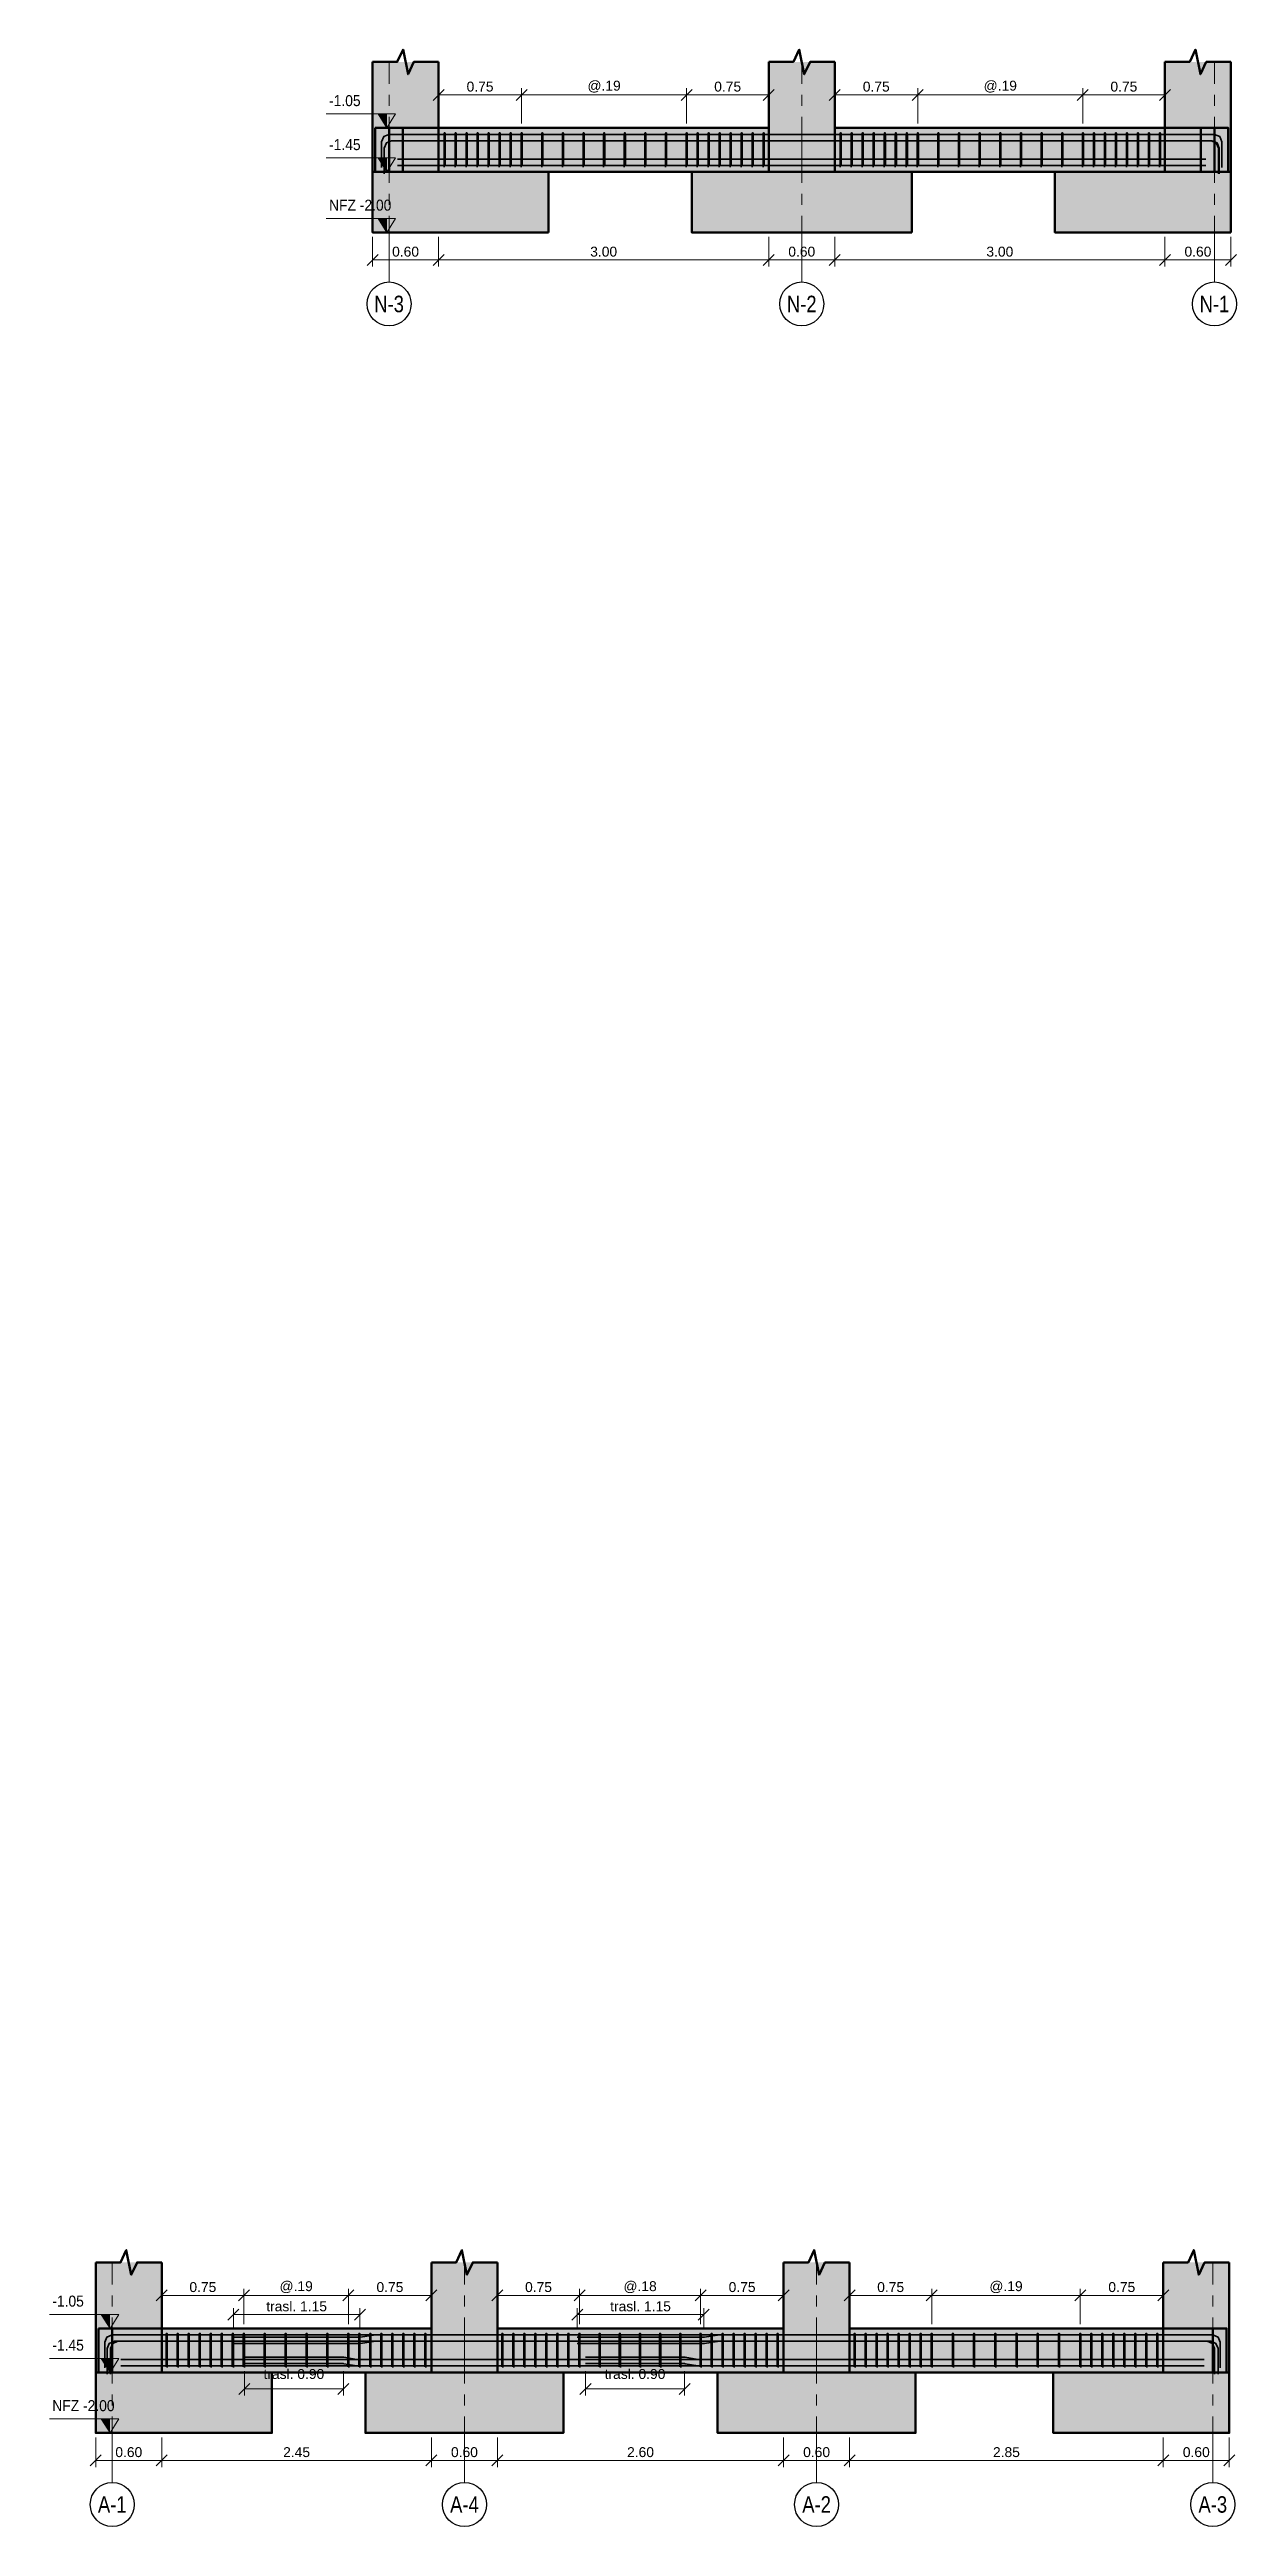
# Model space of a CAD drawing. Header units: metres. Extents: x -2 to 410, y -3 to 21.
# Drawn here: x 399.43 to 410.21, y -2.85 to 19.66 of the extents above; entities that cross this region are included whole.
import ezdxf
from ezdxf.enums import TextEntityAlignment as Align

# ---------------------------------------------------------------- set-up
doc = ezdxf.new("R2010")
doc.units = ezdxf.units.M
doc.linetypes.add('EJE50', pattern=[0.875, 0.6, -0.1, 0.075, -0.1])
for name, color, linetype, lineweight in [('E-ACERO', 1, 'Continuous', 35), ('E-CORTE', 7, 'Continuous', 50), ('E-CORTE-ACH', 254, 'Continuous', 0), ('E-COTA', 7, 'Continuous', 13), ('E-EJES', 1, 'Continuous', 18), ('E-EJES-ID', 7, 'Continuous', 25), ('E-NIVEL', 7, 'Continuous', 18)]:
    doc.layers.add(name, color=color, linetype=linetype, lineweight=lineweight)
doc.styles.add('ARIAL', font='arial.ttf')
doc.dimstyles.new('COTA50', dxfattribs={"dimtxt": 0.09, "dimasz": 0.06, "dimexe": 0.06, "dimexo": 0.04, "dimgap": 0.03, "dimtad": 1, "dimzin": 0, "dimdsep": 46, "dimtxsty": 'ARIAL', "dimtsz": 0.05, "dimcen": 2.5, "dimclrd": 7, "dimclre": 7, "dimclrt": 7, "dimazin": 3, "dimtfac": 1, "dimtmove": 2, "dimatfit": 3, "dimlwd": 13, "dimlwe": 13})

msp = doc.modelspace()

# ---------------------------------------------------------------- texts
at = {"layer": 'E-EJES-ID', "style": 'ARIAL', "width": 0.8}
for s, p in [('N-3', (402.515, 17.35)), ('N-2', (406.265, 17.35)), ('N-1', (410.015, 17.35)), ('A-1', (400, -2.65)), ('A-4', (403.2, -2.65)), ('A-2', (406.4, -2.65)), ('A-3', (410, -2.65))]:
    msp.add_text(s, height=0.15, dxfattribs=at).set_placement(p, align=Align.MIDDLE_CENTER)
at = {"layer": 'E-NIVEL', "style": 'ARIAL', "width": 0.9}
for s, p in [('-1.05', (401.97, 19.118)), ('-1.45', (401.97, 18.718)), ('NFZ -2.00', (401.97, 18.168)), ('-1.05', (399.455, -0.882)), ('-1.45', (399.455, -1.282)), ('NFZ -2.00', (399.455, -1.832))]:
    msp.add_text(s, height=0.1, dxfattribs=at).set_placement(p, align=Align.BOTTOM_LEFT)

# ---------------------------------------------------------------- dimensions: what is measured, and where the dimension line sits
at = {"layer": 'E-COTA'}
for base, p1, p2, text in [((402.965, 19.25), (402.965, 18.95), (403.7189, 18.95), '0.75'), ((403.7189, 19.25), (403.7189, 18.95), (405.2189, 18.95), '@.19'), ((405.2189, 19.25), (405.2189, 18.95), (405.965, 18.95), '0.75'), ((406.565, 19.25), (406.565, 18.95), (407.3189, 18.95), '0.75'), ((407.3189, 19.25), (407.3189, 18.95), (408.8189, 18.95), '@.19'), ((408.8189, 19.25), (408.8189, 18.95), (409.565, 18.95), '0.75'), ((400.45, -0.75), (400.45, -1.05), (401.1961, -1.05), '0.75'), ((401.1961, -0.75), (401.1961, -1.05), (402.1461, -1.05), '@.19'), ((402.1461, -0.75), (402.1461, -1.05), (402.9, -1.05), '0.75'), ((403.5, -0.75), (403.5, -1.05), (404.2461, -1.05), '0.75'), ((404.2461, -0.75), (404.2461, -1.05), (405.3461, -1.05), '@.18'), ((405.3461, -0.75), (405.3461, -1.05), (406.1, -1.05), '0.75'), ((406.7, -0.75), (406.7, -1.05), (407.4461, -1.05), '0.75'), ((407.4461, -0.75), (407.4461, -1.05), (408.7961, -1.05), '@.19'), ((408.7961, -0.75), (408.7961, -1.05), (409.55, -1.05), '0.75'), ((401.1, -0.925), (401.1, -1.1), (402.25, -1.1), 'trasl. 1.15'), ((404.225, -0.925), (404.225, -1.1), (405.375, -1.1), 'trasl. 1.15'), ((401.2, -1.6), (401.2, -1.4), (402.1, -1.4), 'trasl. 0.90'), ((404.3, -1.6), (404.3, -1.4), (405.2, -1.4), 'trasl. 0.90')]:
    msp.add_linear_dim(base=base, p1=p1, p2=p2, text=text, dimstyle='COTA50', override={"dimdec": 2}, dxfattribs=at).render()
for base, p1, p2 in [((402.365, 17.75), (402.365, 18), (402.965, 18)), ((402.965, 17.75), (402.965, 18), (405.965, 18)), ((405.965, 17.75), (405.965, 18), (406.565, 18)), ((406.565, 17.75), (406.565, 18), (409.565, 18)), ((409.565, 17.75), (409.565, 18), (410.165, 18)), ((399.85, -2.25), (399.85, -2), (400.45, -2)), ((400.45, -2.25), (400.45, -2), (402.9, -2)), ((402.9, -2.25), (402.9, -2), (403.5, -2)), ((403.5, -2.25), (403.5, -2), (406.1, -2)), ((406.1, -2.25), (406.1, -2), (406.7, -2)), ((406.7, -2.25), (406.7, -2), (409.55, -2)), ((409.55, -2.25), (409.55, -2), (410.15, -2))]:
    msp.add_linear_dim(base=base, p1=p1, p2=p2, dimstyle='COTA50', override={"dimdec": 2}, dxfattribs=at).render()

# ---------------------------------------------------------------- hatches: boundary and pattern name
at = {"layer": 'E-CORTE-ACH'}
for points in [[(402.965, 18.55), (402.815, 18.55), (402.515, 18.55), (402.365, 18.55), (402.365, 19.55), (402.965, 19.55), (402.965, 19.275)], [(406.565, 18.55), (406.4854, 18.55), (406.3718, 18.55), (406.0445, 18.55), (405.965, 18.55), (405.965, 19.275), (405.965, 19.55), (406.565, 19.55), (406.565, 19.275)], [(409.565, 19.275), (409.565, 19.55), (410.165, 19.55), (410.165, 18.9125), (410.165, 18.55), (410.015, 18.55), (409.715, 18.55), (409.565, 18.55)], [(402.39, 18.95), (402.64, 18.95), (402.64, 18.55), (402.39, 18.55)], [(402.64, 18.95), (405.965, 18.95), (405.965, 18.75), (405.965, 18.55), (402.64, 18.55), (402.515, 18.55), (402.515, 18.95)], [(410.015, 18.95), (410.015, 18.55), (409.89, 18.55), (406.565, 18.55), (406.565, 18.75), (406.565, 18.95), (409.89, 18.95)], [(409.89, 18.95), (410.14, 18.95), (410.14, 18.55), (409.89, 18.55)], [(403.965, 18), (402.515, 18), (402.365, 18), (402.365, 18.4984), (402.365, 18.55), (402.515, 18.55), (403.965, 18.55), (403.965, 18.0516)], [(407.265, 18), (407.115, 18), (405.265, 18), (405.265, 18.5087), (405.265, 18.55), (407.115, 18.55), (407.265, 18.55), (407.265, 18.0413)], [(410.165, 18), (408.715, 18), (408.565, 18), (408.565, 18.4984), (408.565, 18.55), (408.715, 18.55), (410.165, 18.55), (410.165, 18.0516)], [(400.45, -1.45), (400.3, -1.45), (400, -1.45), (399.85, -1.45), (399.85, -0.45), (400.45, -0.45), (400.45, -0.725)], [(402.9, -0.725), (402.9, -0.45), (403.5, -0.45), (403.5, -0.725), (403.5, -1.45), (403.4205, -1.45), (403.0932, -1.45), (402.9795, -1.45), (402.9, -1.45)], [(406.1, -0.725), (406.1, -0.45), (406.7, -0.45), (406.7, -0.725), (406.7, -1.45), (406.6205, -1.45), (406.5068, -1.45), (406.1795, -1.45), (406.1, -1.45)], [(409.55, -0.725), (409.55, -0.45), (410.15, -0.45), (410.15, -1.0875), (410.15, -1.45), (410, -1.45), (409.7, -1.45), (409.55, -1.45)], [(399.875, -1.05), (400, -1.05), (400, -1.45), (399.875, -1.45)], [(400, -1.45), (400, -1.25), (400, -1.05), (401.45, -1.05), (402.9, -1.05), (402.9, -1.25), (402.9, -1.45), (401.45, -1.45)], [(403.5, -1.45), (403.5, -1.25), (403.5, -1.05), (404.8, -1.05), (406.1, -1.05), (406.1, -1.25), (406.1, -1.45), (404.8, -1.45)], [(406.7, -1.45), (406.7, -1.25), (406.7, -1.05), (408.35, -1.05), (410, -1.05), (410, -1.25), (410, -1.45), (408.35, -1.45)], [(410, -1.05), (410.125, -1.05), (410.125, -1.45), (410, -1.45)], [(399.85, -1.5016), (399.85, -1.45), (401.3, -1.45), (401.45, -1.45), (401.45, -1.9484), (401.45, -2), (401.3, -2), (399.85, -2)], [(402.3, -1.4958), (402.3, -1.45), (403.95, -1.45), (404.1, -1.45), (404.1, -1.9542), (404.1, -2), (403.95, -2), (402.3, -2)], [(405.5, -1.4958), (405.5, -1.45), (405.65, -1.45), (407.3, -1.45), (407.3, -1.9542), (407.3, -2), (405.65, -2), (405.5, -2)], [(408.55, -1.5016), (408.55, -1.45), (410, -1.45), (410.15, -1.45), (410.15, -1.9484), (410.15, -2), (410, -2), (408.55, -2)]]:
    msp.add_hatch(color=256, dxfattribs=at).paths.add_polyline_path(points)
at = {"layer": 'E-NIVEL'}
for points in [[(402.495, 18.95), (402.415, 19.078), (402.495, 19.078)], [(402.495, 18.55), (402.415, 18.678), (402.495, 18.678)], [(402.495, 18), (402.415, 18.128), (402.495, 18.128)], [(399.98, -1.05), (399.9, -0.922), (399.98, -0.922)], [(399.98, -1.45), (399.9, -1.322), (399.98, -1.322)], [(399.98, -2), (399.9, -1.872), (399.98, -1.872)]]:
    msp.add_hatch(color=7, dxfattribs=at).paths.add_polyline_path(points)

# ---------------------------------------------------------------- linework, layer by layer
at = {"layer": 'E-ACERO'}
for points in [[(410.0829, 18.591), (410.0829, 18.8243), (410.0633, 18.8714), (410.0162, 18.8909), (402.5137, 18.8909), (402.4666, 18.8714), (402.4471, 18.8243), (402.4471, 18.591)], [(410.0829, 18.591), (410.0829, 18.8243), (410.0633, 18.8714), (410.0162, 18.8909), (402.5137, 18.8909), (402.4666, 18.8714), (402.4471, 18.8243), (402.4471, 18.591)], [(410.0509, 18.5329), (410.0509, 18.7663), (410.0313, 18.8134), (409.9842, 18.8329), (402.5377, 18.8329), (402.4906, 18.8134), (402.4711, 18.7663), (402.4711, 18.5329)], [(410.0589, 18.5329), (410.0589, 18.7663), (410.0393, 18.8134), (409.9922, 18.8329), (402.5377, 18.8329), (402.4906, 18.8134), (402.4711, 18.7663), (402.4711, 18.5329)], [(403.015, 18.6893), (403.015, 18.8814), (403.0154, 18.8983), (403.0164, 18.9052), (403.0231, 18.9052), (403.0241, 18.8983), (403.0245, 18.8814), (403.0245, 18.6604)], [(403.015, 18.6893), (403.015, 18.6354)], [(403.115, 18.6893), (403.115, 18.8814), (403.1154, 18.8983), (403.1164, 18.9052), (403.1231, 18.9052), (403.1241, 18.8983), (403.1245, 18.8814), (403.1245, 18.6604)], [(403.115, 18.6893), (403.115, 18.6354)], [(403.215, 18.6893), (403.215, 18.8814), (403.2154, 18.8983), (403.2164, 18.9052), (403.2231, 18.9052), (403.2241, 18.8983), (403.2245, 18.8814), (403.2245, 18.6604)], [(403.215, 18.6893), (403.215, 18.6354)], [(403.315, 18.6893), (403.315, 18.8814), (403.3154, 18.8983), (403.3164, 18.9052), (403.3231, 18.9052), (403.3241, 18.8983), (403.3245, 18.8814), (403.3245, 18.6604)], [(403.315, 18.6893), (403.315, 18.6354)], [(403.415, 18.6893), (403.415, 18.8814), (403.4154, 18.8983), (403.4164, 18.9052), (403.4231, 18.9052), (403.4241, 18.8983), (403.4245, 18.8814), (403.4245, 18.6604)], [(403.415, 18.6893), (403.415, 18.6354)], [(403.515, 18.6893), (403.515, 18.8814), (403.5154, 18.8983), (403.5164, 18.9052), (403.5231, 18.9052), (403.5241, 18.8983), (403.5245, 18.8814), (403.5245, 18.6604)], [(403.515, 18.6893), (403.515, 18.6354)], [(403.615, 18.6893), (403.615, 18.8814), (403.6154, 18.8983), (403.6164, 18.9052), (403.6231, 18.9052), (403.6241, 18.8983), (403.6245, 18.8814), (403.6245, 18.6604)], [(403.615, 18.6893), (403.615, 18.6354)], [(403.715, 18.6893), (403.715, 18.8814), (403.7154, 18.8983), (403.7164, 18.9052), (403.7231, 18.9052), (403.7241, 18.8983), (403.7245, 18.8814), (403.7245, 18.6604)], [(403.715, 18.6893), (403.715, 18.6354)], [(403.9025, 18.6893), (403.9025, 18.8814), (403.9029, 18.8983), (403.9039, 18.9052), (403.9106, 18.9052), (403.9116, 18.8983), (403.912, 18.8814), (403.912, 18.6604)], [(403.9025, 18.6893), (403.9025, 18.6354)], [(404.09, 18.6893), (404.09, 18.8814), (404.0904, 18.8983), (404.0914, 18.9052), (404.0981, 18.9052), (404.0991, 18.8983), (404.0995, 18.8814), (404.0995, 18.6604)], [(404.09, 18.6893), (404.09, 18.6354)], [(404.2775, 18.6893), (404.2775, 18.8814), (404.2779, 18.8983), (404.2789, 18.9052), (404.2856, 18.9052), (404.2866, 18.8983), (404.287, 18.8814), (404.287, 18.6604)], [(404.2775, 18.6893), (404.2775, 18.6354)], [(404.465, 18.6893), (404.465, 18.8814), (404.4654, 18.8983), (404.4664, 18.9052), (404.4731, 18.9052), (404.4741, 18.8983), (404.4745, 18.8814), (404.4745, 18.6604)], [(404.465, 18.6893), (404.465, 18.6354)], [(404.6525, 18.6893), (404.6525, 18.8814), (404.6529, 18.8983), (404.6539, 18.9052), (404.6606, 18.9052), (404.6616, 18.8983), (404.662, 18.8814), (404.662, 18.6604)], [(404.6525, 18.6893), (404.6525, 18.6354)], [(404.84, 18.6893), (404.84, 18.8814), (404.8404, 18.8983), (404.8414, 18.9052), (404.8481, 18.9052), (404.8491, 18.8983), (404.8495, 18.8814), (404.8495, 18.6604)], [(404.84, 18.6893), (404.84, 18.6354)], [(405.0275, 18.6893), (405.0275, 18.8814), (405.0279, 18.8983), (405.0289, 18.9052), (405.0356, 18.9052), (405.0366, 18.8983), (405.037, 18.8814), (405.037, 18.6604)], [(405.0275, 18.6893), (405.0275, 18.6354)], [(405.215, 18.6893), (405.215, 18.8814), (405.2154, 18.8983), (405.2164, 18.9052), (405.2231, 18.9052), (405.2241, 18.8983), (405.2245, 18.8814), (405.2245, 18.6604)], [(405.215, 18.6893), (405.215, 18.6354)], [(405.315, 18.6893), (405.315, 18.8814), (405.3154, 18.8983), (405.3164, 18.9052), (405.3231, 18.9052), (405.3241, 18.8983), (405.3245, 18.8814), (405.3245, 18.6604)], [(405.315, 18.6893), (405.315, 18.6354)], [(405.415, 18.6893), (405.415, 18.8814), (405.4154, 18.8983), (405.4164, 18.9052), (405.4231, 18.9052), (405.4241, 18.8983), (405.4245, 18.8814), (405.4245, 18.6604)], [(405.415, 18.6893), (405.415, 18.6354)], [(405.515, 18.6893), (405.515, 18.8814), (405.5154, 18.8983), (405.5164, 18.9052), (405.5231, 18.9052), (405.5241, 18.8983), (405.5245, 18.8814), (405.5245, 18.6604)], [(405.515, 18.6893), (405.515, 18.6354)], [(405.615, 18.6893), (405.615, 18.8814), (405.6154, 18.8983), (405.6164, 18.9052), (405.6231, 18.9052), (405.6241, 18.8983), (405.6245, 18.8814), (405.6245, 18.6604)], [(405.615, 18.6893), (405.615, 18.6354)], [(405.715, 18.6893), (405.715, 18.8814), (405.7154, 18.8983), (405.7164, 18.9052), (405.7231, 18.9052), (405.7241, 18.8983), (405.7245, 18.8814), (405.7245, 18.6604)], [(405.715, 18.6893), (405.715, 18.6354)], [(405.815, 18.6893), (405.815, 18.8814), (405.8154, 18.8983), (405.8164, 18.9052), (405.8231, 18.9052), (405.8241, 18.8983), (405.8245, 18.8814), (405.8245, 18.6604)], [(405.815, 18.6893), (405.815, 18.6354)], [(405.915, 18.6893), (405.915, 18.8814), (405.9154, 18.8983), (405.9164, 18.9052), (405.9231, 18.9052), (405.9241, 18.8983), (405.9245, 18.8814), (405.9245, 18.6604)], [(405.915, 18.6893), (405.915, 18.6354)], [(406.615, 18.6893), (406.615, 18.8814), (406.6154, 18.8983), (406.6164, 18.9052), (406.6231, 18.9052), (406.6241, 18.8983), (406.6245, 18.8814), (406.6245, 18.6604)], [(406.615, 18.6893), (406.615, 18.6354)], [(406.715, 18.6893), (406.715, 18.8814), (406.7154, 18.8983), (406.7164, 18.9052), (406.7231, 18.9052), (406.7241, 18.8983), (406.7245, 18.8814), (406.7245, 18.6604)], [(406.715, 18.6893), (406.715, 18.6354)], [(406.815, 18.6893), (406.815, 18.8814), (406.8154, 18.8983), (406.8164, 18.9052), (406.8231, 18.9052), (406.8241, 18.8983), (406.8245, 18.8814), (406.8245, 18.6604)], [(406.815, 18.6893), (406.815, 18.6354)], [(406.915, 18.6893), (406.915, 18.8814), (406.9154, 18.8983), (406.9164, 18.9052), (406.9231, 18.9052), (406.9241, 18.8983), (406.9245, 18.8814), (406.9245, 18.6604)], [(406.915, 18.6893), (406.915, 18.6354)], [(407.015, 18.6893), (407.015, 18.8814), (407.0154, 18.8983), (407.0164, 18.9052), (407.0231, 18.9052), (407.0241, 18.8983), (407.0245, 18.8814), (407.0245, 18.6604)], [(407.015, 18.6893), (407.015, 18.6354)], [(407.115, 18.6893), (407.115, 18.8814), (407.1154, 18.8983), (407.1164, 18.9052), (407.1231, 18.9052), (407.1241, 18.8983), (407.1245, 18.8814), (407.1245, 18.6604)], [(407.115, 18.6893), (407.115, 18.6354)], [(407.215, 18.6893), (407.215, 18.8814), (407.2154, 18.8983), (407.2164, 18.9052), (407.2231, 18.9052), (407.2241, 18.8983), (407.2245, 18.8814), (407.2245, 18.6604)], [(407.215, 18.6893), (407.215, 18.6354)], [(407.315, 18.6893), (407.315, 18.8814), (407.3154, 18.8983), (407.3164, 18.9052), (407.3231, 18.9052), (407.3241, 18.8983), (407.3245, 18.8814), (407.3245, 18.6604)], [(407.315, 18.6893), (407.315, 18.6354)], [(407.5025, 18.6893), (407.5025, 18.8814), (407.5029, 18.8983), (407.5039, 18.9052), (407.5106, 18.9052), (407.5116, 18.8983), (407.512, 18.8814), (407.512, 18.6604)], [(407.5025, 18.6893), (407.5025, 18.6354)], [(407.69, 18.6893), (407.69, 18.8814), (407.6904, 18.8983), (407.6914, 18.9052), (407.6981, 18.9052), (407.6991, 18.8983), (407.6995, 18.8814), (407.6995, 18.6604)], [(407.69, 18.6893), (407.69, 18.6354)], [(407.8775, 18.6893), (407.8775, 18.8814), (407.8779, 18.8983), (407.8789, 18.9052), (407.8856, 18.9052), (407.8866, 18.8983), (407.887, 18.8814), (407.887, 18.6604)], [(407.8775, 18.6893), (407.8775, 18.6354)], [(408.065, 18.6893), (408.065, 18.8814), (408.0654, 18.8983), (408.0664, 18.9052), (408.0731, 18.9052), (408.0741, 18.8983), (408.0745, 18.8814), (408.0745, 18.6604)], [(408.065, 18.6893), (408.065, 18.6354)], [(408.2525, 18.6893), (408.2525, 18.8814), (408.2529, 18.8983), (408.2539, 18.9052), (408.2606, 18.9052), (408.2616, 18.8983), (408.262, 18.8814), (408.262, 18.6604)], [(408.2525, 18.6893), (408.2525, 18.6354)], [(408.44, 18.6893), (408.44, 18.8814), (408.4404, 18.8983), (408.4414, 18.9052), (408.4481, 18.9052), (408.4491, 18.8983), (408.4495, 18.8814), (408.4495, 18.6604)], [(408.44, 18.6893), (408.44, 18.6354)], [(408.6275, 18.6893), (408.6275, 18.8814), (408.6279, 18.8983), (408.6289, 18.9052), (408.6356, 18.9052), (408.6366, 18.8983), (408.637, 18.8814), (408.637, 18.6604)], [(408.6275, 18.6893), (408.6275, 18.6354)], [(408.815, 18.6893), (408.815, 18.8814), (408.8154, 18.8983), (408.8164, 18.9052), (408.8231, 18.9052), (408.8241, 18.8983), (408.8245, 18.8814), (408.8245, 18.6604)], [(408.815, 18.6893), (408.815, 18.6354)], [(408.915, 18.6893), (408.915, 18.8814), (408.9154, 18.8983), (408.9164, 18.9052), (408.9231, 18.9052), (408.9241, 18.8983), (408.9245, 18.8814), (408.9245, 18.6604)], [(408.915, 18.6893), (408.915, 18.6354)], [(409.015, 18.6893), (409.015, 18.8814), (409.0154, 18.8983), (409.0164, 18.9052), (409.0231, 18.9052), (409.0241, 18.8983), (409.0245, 18.8814), (409.0245, 18.6604)], [(409.015, 18.6893), (409.015, 18.6354)], [(409.115, 18.6893), (409.115, 18.8814), (409.1154, 18.8983), (409.1164, 18.9052), (409.1231, 18.9052), (409.1241, 18.8983), (409.1245, 18.8814), (409.1245, 18.6604)], [(409.115, 18.6893), (409.115, 18.6354)], [(409.215, 18.6893), (409.215, 18.8814), (409.2154, 18.8983), (409.2164, 18.9052), (409.2231, 18.9052), (409.2241, 18.8983), (409.2245, 18.8814), (409.2245, 18.6604)], [(409.215, 18.6893), (409.215, 18.6354)], [(409.315, 18.6893), (409.315, 18.8814), (409.3154, 18.8983), (409.3164, 18.9052), (409.3231, 18.9052), (409.3241, 18.8983), (409.3245, 18.8814), (409.3245, 18.6604)], [(409.315, 18.6893), (409.315, 18.6354)], [(409.415, 18.6893), (409.415, 18.8814), (409.4154, 18.8983), (409.4164, 18.9052), (409.4231, 18.9052), (409.4241, 18.8983), (409.4245, 18.8814), (409.4245, 18.6604)], [(409.415, 18.6893), (409.415, 18.6354)], [(409.515, 18.6893), (409.515, 18.8814), (409.5154, 18.8983), (409.5164, 18.9052), (409.5231, 18.9052), (409.5241, 18.8983), (409.5245, 18.8814), (409.5245, 18.6604)], [(409.515, 18.6893), (409.515, 18.6354)], [(409.9378, 18.667), (402.5921, 18.667)], [(409.9378, 18.667), (402.5921, 18.667)], [(409.9378, 18.609), (402.5921, 18.609)], [(409.9378, 18.609), (402.5921, 18.609)], [(409.9378, 18.609), (402.5921, 18.609)], [(403.015, 18.6354), (403.015, 18.6186)], [(403.015, 18.6186), (403.015, 18.6095)], [(403.015, 18.6095), (403.015, 18.6017)], [(403.015, 18.6017), (403.015, 18.5948)], [(403.0245, 18.6604), (403.0245, 18.6233)], [(403.0245, 18.6233), (403.0245, 18.6065)], [(403.0245, 18.6065), (403.0245, 18.6013)], [(403.115, 18.6354), (403.115, 18.6186)], [(403.115, 18.6186), (403.115, 18.6095)], [(403.115, 18.6095), (403.115, 18.6017)], [(403.115, 18.6017), (403.115, 18.5948)], [(403.1245, 18.6604), (403.1245, 18.6233)], [(403.1245, 18.6233), (403.1245, 18.6065)], [(403.1245, 18.6065), (403.1245, 18.6013)], [(403.215, 18.6354), (403.215, 18.6186)], [(403.215, 18.6186), (403.215, 18.6095)], [(403.215, 18.6095), (403.215, 18.6017)], [(403.215, 18.6017), (403.215, 18.5948)], [(403.2245, 18.6604), (403.2245, 18.6233)], [(403.2245, 18.6233), (403.2245, 18.6065)], [(403.2245, 18.6065), (403.2245, 18.6013)], [(403.315, 18.6354), (403.315, 18.6186)], [(403.315, 18.6186), (403.315, 18.6095)], [(403.315, 18.6095), (403.315, 18.6017)], [(403.315, 18.6017), (403.315, 18.5948)], [(403.3245, 18.6604), (403.3245, 18.6233)], [(403.3245, 18.6233), (403.3245, 18.6065)], [(403.3245, 18.6065), (403.3245, 18.6013)], [(403.415, 18.6354), (403.415, 18.6186)], [(403.415, 18.6186), (403.415, 18.6095)], [(403.415, 18.6095), (403.415, 18.6017)], [(403.415, 18.6017), (403.415, 18.5948)], [(403.4245, 18.6604), (403.4245, 18.6233)], [(403.4245, 18.6233), (403.4245, 18.6065)], [(403.4245, 18.6065), (403.4245, 18.6013)], [(403.515, 18.6354), (403.515, 18.6186)], [(403.515, 18.6186), (403.515, 18.6095)], [(403.515, 18.6095), (403.515, 18.6017)], [(403.515, 18.6017), (403.515, 18.5948)], [(403.5245, 18.6604), (403.5245, 18.6233)], [(403.5245, 18.6233), (403.5245, 18.6065)], [(403.5245, 18.6065), (403.5245, 18.6013)], [(403.615, 18.6354), (403.615, 18.6186)], [(403.615, 18.6186), (403.615, 18.6095)], [(403.615, 18.6095), (403.615, 18.6017)], [(403.615, 18.6017), (403.615, 18.5948)], [(403.6245, 18.6604), (403.6245, 18.6233)], [(403.6245, 18.6233), (403.6245, 18.6065)], [(403.6245, 18.6065), (403.6245, 18.6013)], [(403.715, 18.6354), (403.715, 18.6186)], [(403.715, 18.6186), (403.715, 18.6095)], [(403.715, 18.6095), (403.715, 18.6017)], [(403.715, 18.6017), (403.715, 18.5948)], [(403.7245, 18.6604), (403.7245, 18.6233)], [(403.7245, 18.6233), (403.7245, 18.6065)], [(403.7245, 18.6065), (403.7245, 18.6013)], [(403.9025, 18.6354), (403.9025, 18.6186)], [(403.9025, 18.6186), (403.9025, 18.6095)], [(403.9025, 18.6095), (403.9025, 18.6017)], [(403.9025, 18.6017), (403.9025, 18.5948)], [(403.912, 18.6604), (403.912, 18.6233)], [(403.912, 18.6233), (403.912, 18.6065)], [(403.912, 18.6065), (403.912, 18.6013)], [(404.09, 18.6354), (404.09, 18.6186)], [(404.09, 18.6186), (404.09, 18.6095)], [(404.09, 18.6095), (404.09, 18.6017)], [(404.09, 18.6017), (404.09, 18.5948)], [(404.0995, 18.6604), (404.0995, 18.6233)], [(404.0995, 18.6233), (404.0995, 18.6065)], [(404.0995, 18.6065), (404.0995, 18.6013)], [(404.2775, 18.6354), (404.2775, 18.6186)], [(404.2775, 18.6186), (404.2775, 18.6095)], [(404.2775, 18.6095), (404.2775, 18.6017)], [(404.2775, 18.6017), (404.2775, 18.5948)], [(404.287, 18.6604), (404.287, 18.6233)], [(404.287, 18.6233), (404.287, 18.6065)], [(404.287, 18.6065), (404.287, 18.6013)], [(404.465, 18.6354), (404.465, 18.6186)], [(404.465, 18.6186), (404.465, 18.6095)], [(404.465, 18.6095), (404.465, 18.6017)], [(404.465, 18.6017), (404.465, 18.5948)], [(404.4745, 18.6604), (404.4745, 18.6233)], [(404.4745, 18.6233), (404.4745, 18.6065)], [(404.4745, 18.6065), (404.4745, 18.6013)], [(404.6525, 18.6354), (404.6525, 18.6186)], [(404.6525, 18.6186), (404.6525, 18.6095)], [(404.6525, 18.6095), (404.6525, 18.6017)], [(404.6525, 18.6017), (404.6525, 18.5948)], [(404.662, 18.6604), (404.662, 18.6233)], [(404.662, 18.6233), (404.662, 18.6065)], [(404.662, 18.6065), (404.662, 18.6013)], [(404.84, 18.6354), (404.84, 18.6186)], [(404.84, 18.6186), (404.84, 18.6095)], [(404.84, 18.6095), (404.84, 18.6017)], [(404.84, 18.6017), (404.84, 18.5948)], [(404.8495, 18.6604), (404.8495, 18.6233)], [(404.8495, 18.6233), (404.8495, 18.6065)], [(404.8495, 18.6065), (404.8495, 18.6013)], [(405.0275, 18.6354), (405.0275, 18.6186)], [(405.0275, 18.6186), (405.0275, 18.6095)], [(405.0275, 18.6095), (405.0275, 18.6017)], [(405.0275, 18.6017), (405.0275, 18.5948)], [(405.037, 18.6604), (405.037, 18.6233)], [(405.037, 18.6233), (405.037, 18.6065)], [(405.037, 18.6065), (405.037, 18.6013)], [(405.215, 18.6354), (405.215, 18.6186)], [(405.215, 18.6186), (405.215, 18.6095)], [(405.215, 18.6095), (405.215, 18.6017)], [(405.215, 18.6017), (405.215, 18.5948)], [(405.2245, 18.6604), (405.2245, 18.6233)], [(405.2245, 18.6233), (405.2245, 18.6065)], [(405.2245, 18.6065), (405.2245, 18.6013)], [(405.315, 18.6354), (405.315, 18.6186)], [(405.315, 18.6186), (405.315, 18.6095)], [(405.315, 18.6095), (405.315, 18.6017)], [(405.315, 18.6017), (405.315, 18.5948)], [(405.3245, 18.6604), (405.3245, 18.6233)], [(405.3245, 18.6233), (405.3245, 18.6065)], [(405.3245, 18.6065), (405.3245, 18.6013)], [(405.415, 18.6354), (405.415, 18.6186)], [(405.415, 18.6186), (405.415, 18.6095)], [(405.415, 18.6095), (405.415, 18.6017)], [(405.415, 18.6017), (405.415, 18.5948)], [(405.4245, 18.6604), (405.4245, 18.6233)], [(405.4245, 18.6233), (405.4245, 18.6065)], [(405.4245, 18.6065), (405.4245, 18.6013)], [(405.515, 18.6354), (405.515, 18.6186)], [(405.515, 18.6186), (405.515, 18.6095)], [(405.515, 18.6095), (405.515, 18.6017)], [(405.515, 18.6017), (405.515, 18.5948)], [(405.5245, 18.6604), (405.5245, 18.6233)], [(405.5245, 18.6233), (405.5245, 18.6065)], [(405.5245, 18.6065), (405.5245, 18.6013)], [(405.615, 18.6354), (405.615, 18.6186)], [(405.615, 18.6186), (405.615, 18.6095)], [(405.615, 18.6095), (405.615, 18.6017)], [(405.615, 18.6017), (405.615, 18.5948)], [(405.6245, 18.6604), (405.6245, 18.6233)], [(405.6245, 18.6233), (405.6245, 18.6065)], [(405.6245, 18.6065), (405.6245, 18.6013)], [(405.715, 18.6354), (405.715, 18.6186)], [(405.715, 18.6186), (405.715, 18.6095)], [(405.715, 18.6095), (405.715, 18.6017)], [(405.715, 18.6017), (405.715, 18.5948)], [(405.7245, 18.6604), (405.7245, 18.6233)], [(405.7245, 18.6233), (405.7245, 18.6065)], [(405.7245, 18.6065), (405.7245, 18.6013)], [(405.815, 18.6354), (405.815, 18.6186)], [(405.815, 18.6186), (405.815, 18.6095)], [(405.815, 18.6095), (405.815, 18.6017)], [(405.815, 18.6017), (405.815, 18.5948)], [(405.8245, 18.6604), (405.8245, 18.6233)], [(405.8245, 18.6233), (405.8245, 18.6065)], [(405.8245, 18.6065), (405.8245, 18.6013)], [(405.915, 18.6354), (405.915, 18.6186)], [(405.915, 18.6186), (405.915, 18.6095)], [(405.915, 18.6095), (405.915, 18.6017)], [(405.915, 18.6017), (405.915, 18.5948)], [(405.9245, 18.6604), (405.9245, 18.6233)], [(405.9245, 18.6233), (405.9245, 18.6065)], [(405.9245, 18.6065), (405.9245, 18.6013)], [(406.615, 18.6354), (406.615, 18.6186)], [(406.615, 18.6186), (406.615, 18.6095)], [(406.615, 18.6095), (406.615, 18.6017)], [(406.615, 18.6017), (406.615, 18.5948)], [(406.6245, 18.6604), (406.6245, 18.6233)], [(406.6245, 18.6233), (406.6245, 18.6065)], [(406.6245, 18.6065), (406.6245, 18.6013)], [(406.715, 18.6354), (406.715, 18.6186)], [(406.715, 18.6186), (406.715, 18.6095)], [(406.715, 18.6095), (406.715, 18.6017)], [(406.715, 18.6017), (406.715, 18.5948)], [(406.7245, 18.6604), (406.7245, 18.6233)], [(406.7245, 18.6233), (406.7245, 18.6065)], [(406.7245, 18.6065), (406.7245, 18.6013)], [(406.815, 18.6354), (406.815, 18.6186)], [(406.815, 18.6186), (406.815, 18.6095)], [(406.815, 18.6095), (406.815, 18.6017)], [(406.815, 18.6017), (406.815, 18.5948)], [(406.8245, 18.6604), (406.8245, 18.6233)], [(406.8245, 18.6233), (406.8245, 18.6065)], [(406.8245, 18.6065), (406.8245, 18.6013)], [(406.915, 18.6354), (406.915, 18.6186)], [(406.915, 18.6186), (406.915, 18.6095)], [(406.915, 18.6095), (406.915, 18.6017)], [(406.915, 18.6017), (406.915, 18.5948)], [(406.9245, 18.6604), (406.9245, 18.6233)], [(406.9245, 18.6233), (406.9245, 18.6065)], [(406.9245, 18.6065), (406.9245, 18.6013)], [(407.015, 18.6354), (407.015, 18.6186)], [(407.015, 18.6186), (407.015, 18.6095)], [(407.015, 18.6095), (407.015, 18.6017)], [(407.015, 18.6017), (407.015, 18.5948)], [(407.0245, 18.6604), (407.0245, 18.6233)], [(407.0245, 18.6233), (407.0245, 18.6065)], [(407.0245, 18.6065), (407.0245, 18.6013)], [(407.115, 18.6354), (407.115, 18.6186)], [(407.115, 18.6186), (407.115, 18.6095)], [(407.115, 18.6095), (407.115, 18.6017)], [(407.115, 18.6017), (407.115, 18.5948)], [(407.1245, 18.6604), (407.1245, 18.6233)], [(407.1245, 18.6233), (407.1245, 18.6065)], [(407.1245, 18.6065), (407.1245, 18.6013)], [(407.215, 18.6354), (407.215, 18.6186)], [(407.215, 18.6186), (407.215, 18.6095)], [(407.215, 18.6095), (407.215, 18.6017)], [(407.215, 18.6017), (407.215, 18.5948)], [(407.2245, 18.6604), (407.2245, 18.6233)], [(407.2245, 18.6233), (407.2245, 18.6065)], [(407.2245, 18.6065), (407.2245, 18.6013)], [(407.315, 18.6354), (407.315, 18.6186)], [(407.315, 18.6186), (407.315, 18.6095)], [(407.315, 18.6095), (407.315, 18.6017)], [(407.315, 18.6017), (407.315, 18.5948)], [(407.3245, 18.6604), (407.3245, 18.6233)], [(407.3245, 18.6233), (407.3245, 18.6065)], [(407.3245, 18.6065), (407.3245, 18.6013)], [(407.5025, 18.6354), (407.5025, 18.6186)], [(407.5025, 18.6186), (407.5025, 18.6095)], [(407.5025, 18.6095), (407.5025, 18.6017)], [(407.5025, 18.6017), (407.5025, 18.5948)], [(407.512, 18.6604), (407.512, 18.6233)], [(407.512, 18.6233), (407.512, 18.6065)], [(407.512, 18.6065), (407.512, 18.6013)], [(407.69, 18.6354), (407.69, 18.6186)], [(407.69, 18.6186), (407.69, 18.6095)], [(407.69, 18.6095), (407.69, 18.6017)], [(407.69, 18.6017), (407.69, 18.5948)], [(407.6995, 18.6604), (407.6995, 18.6233)], [(407.6995, 18.6233), (407.6995, 18.6065)], [(407.6995, 18.6065), (407.6995, 18.6013)], [(407.8775, 18.6354), (407.8775, 18.6186)], [(407.8775, 18.6186), (407.8775, 18.6095)], [(407.8775, 18.6095), (407.8775, 18.6017)], [(407.8775, 18.6017), (407.8775, 18.5948)], [(407.887, 18.6604), (407.887, 18.6233)], [(407.887, 18.6233), (407.887, 18.6065)], [(407.887, 18.6065), (407.887, 18.6013)], [(408.065, 18.6354), (408.065, 18.6186)], [(408.065, 18.6186), (408.065, 18.6095)], [(408.065, 18.6095), (408.065, 18.6017)], [(408.065, 18.6017), (408.065, 18.5948)], [(408.0745, 18.6604), (408.0745, 18.6233)], [(408.0745, 18.6233), (408.0745, 18.6065)], [(408.0745, 18.6065), (408.0745, 18.6013)], [(408.2525, 18.6354), (408.2525, 18.6186)], [(408.2525, 18.6186), (408.2525, 18.6095)], [(408.2525, 18.6095), (408.2525, 18.6017)], [(408.2525, 18.6017), (408.2525, 18.5948)], [(408.262, 18.6604), (408.262, 18.6233)], [(408.262, 18.6233), (408.262, 18.6065)], [(408.262, 18.6065), (408.262, 18.6013)], [(408.44, 18.6354), (408.44, 18.6186)], [(408.44, 18.6186), (408.44, 18.6095)], [(408.44, 18.6095), (408.44, 18.6017)], [(408.44, 18.6017), (408.44, 18.5948)], [(408.4495, 18.6604), (408.4495, 18.6233)], [(408.4495, 18.6233), (408.4495, 18.6065)], [(408.4495, 18.6065), (408.4495, 18.6013)], [(408.6275, 18.6354), (408.6275, 18.6186)], [(408.6275, 18.6186), (408.6275, 18.6095)], [(408.6275, 18.6095), (408.6275, 18.6017)], [(408.6275, 18.6017), (408.6275, 18.5948)], [(408.637, 18.6604), (408.637, 18.6233)], [(408.637, 18.6233), (408.637, 18.6065)], [(408.637, 18.6065), (408.637, 18.6013)], [(408.815, 18.6354), (408.815, 18.6186)], [(408.815, 18.6186), (408.815, 18.6095)], [(408.815, 18.6095), (408.815, 18.6017)], [(408.815, 18.6017), (408.815, 18.5948)], [(408.8245, 18.6604), (408.8245, 18.6233)], [(408.8245, 18.6233), (408.8245, 18.6065)], [(408.8245, 18.6065), (408.8245, 18.6013)], [(408.915, 18.6354), (408.915, 18.6186)], [(408.915, 18.6186), (408.915, 18.6095)], [(408.915, 18.6095), (408.915, 18.6017)], [(408.915, 18.6017), (408.915, 18.5948)], [(408.9245, 18.6604), (408.9245, 18.6233)], [(408.9245, 18.6233), (408.9245, 18.6065)], [(408.9245, 18.6065), (408.9245, 18.6013)], [(409.015, 18.6354), (409.015, 18.6186)], [(409.015, 18.6186), (409.015, 18.6095)], [(409.015, 18.6095), (409.015, 18.6017)], [(409.015, 18.6017), (409.015, 18.5948)], [(409.0245, 18.6604), (409.0245, 18.6233)], [(409.0245, 18.6233), (409.0245, 18.6065)], [(409.0245, 18.6065), (409.0245, 18.6013)], [(409.115, 18.6354), (409.115, 18.6186)], [(409.115, 18.6186), (409.115, 18.6095)], [(409.115, 18.6095), (409.115, 18.6017)], [(409.115, 18.6017), (409.115, 18.5948)], [(409.1245, 18.6604), (409.1245, 18.6233)], [(409.1245, 18.6233), (409.1245, 18.6065)], [(409.1245, 18.6065), (409.1245, 18.6013)], [(409.215, 18.6354), (409.215, 18.6186)], [(409.215, 18.6186), (409.215, 18.6095)], [(409.215, 18.6095), (409.215, 18.6017)], [(409.215, 18.6017), (409.215, 18.5948)], [(409.2245, 18.6604), (409.2245, 18.6233)], [(409.2245, 18.6233), (409.2245, 18.6065)], [(409.2245, 18.6065), (409.2245, 18.6013)], [(409.315, 18.6354), (409.315, 18.6186)], [(409.315, 18.6186), (409.315, 18.6095)], [(409.315, 18.6095), (409.315, 18.6017)], [(409.315, 18.6017), (409.315, 18.5948)], [(409.3245, 18.6604), (409.3245, 18.6233)], [(409.3245, 18.6233), (409.3245, 18.6065)], [(409.3245, 18.6065), (409.3245, 18.6013)], [(409.415, 18.6354), (409.415, 18.6186)], [(409.415, 18.6186), (409.415, 18.6095)], [(409.415, 18.6095), (409.415, 18.6017)], [(409.415, 18.6017), (409.415, 18.5948)], [(409.4245, 18.6604), (409.4245, 18.6233)], [(409.4245, 18.6233), (409.4245, 18.6065)], [(409.4245, 18.6065), (409.4245, 18.6013)], [(409.515, 18.6354), (409.515, 18.6186)], [(409.515, 18.6186), (409.515, 18.6095)], [(409.515, 18.6095), (409.515, 18.6017)], [(409.515, 18.6017), (409.515, 18.5948)], [(409.5245, 18.6604), (409.5245, 18.6233)], [(409.5245, 18.6233), (409.5245, 18.6065)], [(409.5245, 18.6065), (409.5245, 18.6013)], [(399.9321, -1.409), (399.9321, -1.1757), (399.9516, -1.1286), (399.9988, -1.1091), (402.25, -1.1091)], [(399.9321, -1.409), (399.9321, -1.1757), (399.9516, -1.1286), (399.9988, -1.1091), (405.375, -1.1091)], [(400.5, -1.3107), (400.5, -1.1186), (400.4996, -1.1017), (400.4986, -1.0948), (400.4919, -1.0948), (400.4909, -1.1017), (400.4905, -1.1186), (400.4905, -1.3396)], [(400.6, -1.3107), (400.6, -1.1186), (400.5996, -1.1017), (400.5986, -1.0948), (400.5919, -1.0948), (400.5909, -1.1017), (400.5905, -1.1186), (400.5905, -1.3396)], [(400.7, -1.3107), (400.7, -1.1186), (400.6996, -1.1017), (400.6986, -1.0948), (400.6919, -1.0948), (400.6909, -1.1017), (400.6905, -1.1186), (400.6905, -1.3396)], [(400.8, -1.3107), (400.8, -1.1186), (400.7996, -1.1017), (400.7986, -1.0948), (400.7919, -1.0948), (400.7909, -1.1017), (400.7905, -1.1186), (400.7905, -1.3396)], [(400.9, -1.3107), (400.9, -1.1186), (400.8996, -1.1017), (400.8986, -1.0948), (400.8919, -1.0948), (400.8909, -1.1017), (400.8905, -1.1186), (400.8905, -1.3396)], [(401, -1.3107), (401, -1.1186), (400.9996, -1.1017), (400.9986, -1.0948), (400.9919, -1.0948), (400.9909, -1.1017), (400.9905, -1.1186), (400.9905, -1.3396)], [(401.1, -1.3107), (401.1, -1.1186), (401.0996, -1.1017), (401.0986, -1.0948), (401.0919, -1.0948), (401.0909, -1.1017), (401.0905, -1.1186), (401.0905, -1.3396)], [(401.1, -1.1301), (402.2445, -1.1301), (402.25, -1.1299), (402.2554, -1.1292), (402.3709, -1.11), (402.3763, -1.1093), (402.3818, -1.1091), (410.0012, -1.1091), (410.0484, -1.1286), (410.0679, -1.1757), (410.0679, -1.409)], [(401.2, -1.3107), (401.2, -1.1186), (401.1996, -1.1017), (401.1986, -1.0948), (401.1919, -1.0948), (401.1909, -1.1017), (401.1905, -1.1186), (401.1905, -1.3396)], [(401.39, -1.3107), (401.39, -1.1186), (401.3896, -1.1017), (401.3886, -1.0948), (401.3819, -1.0948), (401.3809, -1.1017), (401.3805, -1.1186), (401.3805, -1.3396)], [(401.58, -1.3107), (401.58, -1.1186), (401.5796, -1.1017), (401.5786, -1.0948), (401.5719, -1.0948), (401.5709, -1.1017), (401.5705, -1.1186), (401.5705, -1.3396)], [(401.77, -1.3107), (401.77, -1.1186), (401.7696, -1.1017), (401.7686, -1.0948), (401.7619, -1.0948), (401.7609, -1.1017), (401.7605, -1.1186), (401.7605, -1.3396)], [(401.96, -1.3107), (401.96, -1.1186), (401.9596, -1.1017), (401.9586, -1.0948), (401.9519, -1.0948), (401.9509, -1.1017), (401.9505, -1.1186), (401.9505, -1.3396)], [(402.15, -1.3107), (402.15, -1.1186), (402.1496, -1.1017), (402.1486, -1.0948), (402.1419, -1.0948), (402.1409, -1.1017), (402.1405, -1.1186), (402.1405, -1.3396)], [(402.25, -1.3107), (402.25, -1.1186), (402.2496, -1.1017), (402.2486, -1.0948), (402.2419, -1.0948), (402.2409, -1.1017), (402.2405, -1.1186), (402.2405, -1.3396)], [(402.35, -1.3107), (402.35, -1.1186), (402.3496, -1.1017), (402.3486, -1.0948), (402.3419, -1.0948), (402.3409, -1.1017), (402.3405, -1.1186), (402.3405, -1.3396)], [(402.45, -1.3107), (402.45, -1.1186), (402.4496, -1.1017), (402.4486, -1.0948), (402.4419, -1.0948), (402.4409, -1.1017), (402.4405, -1.1186), (402.4405, -1.3396)], [(402.55, -1.3107), (402.55, -1.1186), (402.5496, -1.1017), (402.5486, -1.0948), (402.5419, -1.0948), (402.5409, -1.1017), (402.5405, -1.1186), (402.5405, -1.3396)], [(402.65, -1.3107), (402.65, -1.1186), (402.6496, -1.1017), (402.6486, -1.0948), (402.6419, -1.0948), (402.6409, -1.1017), (402.6405, -1.1186), (402.6405, -1.3396)], [(402.75, -1.3107), (402.75, -1.1186), (402.7496, -1.1017), (402.7486, -1.0948), (402.7419, -1.0948), (402.7409, -1.1017), (402.7405, -1.1186), (402.7405, -1.3396)], [(402.85, -1.3107), (402.85, -1.1186), (402.8496, -1.1017), (402.8486, -1.0948), (402.8419, -1.0948), (402.8409, -1.1017), (402.8405, -1.1186), (402.8405, -1.3396)], [(403.55, -1.3107), (403.55, -1.1186), (403.5496, -1.1017), (403.5486, -1.0948), (403.5419, -1.0948), (403.5409, -1.1017), (403.5405, -1.1186), (403.5405, -1.3396)], [(403.65, -1.3107), (403.65, -1.1186), (403.6496, -1.1017), (403.6486, -1.0948), (403.6419, -1.0948), (403.6409, -1.1017), (403.6405, -1.1186), (403.6405, -1.3396)], [(403.75, -1.3107), (403.75, -1.1186), (403.7496, -1.1017), (403.7486, -1.0948), (403.7419, -1.0948), (403.7409, -1.1017), (403.7405, -1.1186), (403.7405, -1.3396)], [(403.85, -1.3107), (403.85, -1.1186), (403.8496, -1.1017), (403.8486, -1.0948), (403.8419, -1.0948), (403.8409, -1.1017), (403.8405, -1.1186), (403.8405, -1.3396)], [(403.95, -1.3107), (403.95, -1.1186), (403.9496, -1.1017), (403.9486, -1.0948), (403.9419, -1.0948), (403.9409, -1.1017), (403.9405, -1.1186), (403.9405, -1.3396)], [(404.05, -1.3107), (404.05, -1.1186), (404.0496, -1.1017), (404.0486, -1.0948), (404.0419, -1.0948), (404.0409, -1.1017), (404.0405, -1.1186), (404.0405, -1.3396)], [(404.15, -1.3107), (404.15, -1.1186), (404.1496, -1.1017), (404.1486, -1.0948), (404.1419, -1.0948), (404.1409, -1.1017), (404.1405, -1.1186), (404.1405, -1.3396)], [(404.225, -1.1301), (405.3695, -1.1301), (405.375, -1.1299), (405.3804, -1.1292), (405.4959, -1.11), (405.5013, -1.1093), (405.5068, -1.1091), (410.0012, -1.1091), (410.0484, -1.1286), (410.0679, -1.1757), (410.0679, -1.409)], [(404.25, -1.3107), (404.25, -1.1186), (404.2496, -1.1017), (404.2486, -1.0948), (404.2419, -1.0948), (404.2409, -1.1017), (404.2405, -1.1186), (404.2405, -1.3396)], [(404.4333, -1.3107), (404.4333, -1.1186), (404.4329, -1.1017), (404.4319, -1.0948), (404.4252, -1.0948), (404.4242, -1.1017), (404.4238, -1.1186), (404.4238, -1.3396)], [(404.6167, -1.3107), (404.6167, -1.1186), (404.6163, -1.1017), (404.6153, -1.0948), (404.6086, -1.0948), (404.6076, -1.1017), (404.6071, -1.1186), (404.6071, -1.3396)], [(404.8, -1.3107), (404.8, -1.1186), (404.7996, -1.1017), (404.7986, -1.0948), (404.7919, -1.0948), (404.7909, -1.1017), (404.7905, -1.1186), (404.7905, -1.3396)], [(404.9833, -1.3107), (404.9833, -1.1186), (404.9829, -1.1017), (404.9819, -1.0948), (404.9752, -1.0948), (404.9742, -1.1017), (404.9738, -1.1186), (404.9738, -1.3396)], [(405.1667, -1.3107), (405.1667, -1.1186), (405.1663, -1.1017), (405.1653, -1.0948), (405.1586, -1.0948), (405.1576, -1.1017), (405.1571, -1.1186), (405.1571, -1.3396)], [(405.35, -1.3107), (405.35, -1.1186), (405.3496, -1.1017), (405.3486, -1.0948), (405.3419, -1.0948), (405.3409, -1.1017), (405.3405, -1.1186), (405.3405, -1.3396)], [(405.45, -1.3107), (405.45, -1.1186), (405.4496, -1.1017), (405.4486, -1.0948), (405.4419, -1.0948), (405.4409, -1.1017), (405.4405, -1.1186), (405.4405, -1.3396)], [(405.55, -1.3107), (405.55, -1.1186), (405.5496, -1.1017), (405.5486, -1.0948), (405.5419, -1.0948), (405.5409, -1.1017), (405.5405, -1.1186), (405.5405, -1.3396)], [(405.65, -1.3107), (405.65, -1.1186), (405.6496, -1.1017), (405.6486, -1.0948), (405.6419, -1.0948), (405.6409, -1.1017), (405.6405, -1.1186), (405.6405, -1.3396)], [(405.75, -1.3107), (405.75, -1.1186), (405.7496, -1.1017), (405.7486, -1.0948), (405.7419, -1.0948), (405.7409, -1.1017), (405.7405, -1.1186), (405.7405, -1.3396)], [(405.85, -1.3107), (405.85, -1.1186), (405.8496, -1.1017), (405.8486, -1.0948), (405.8419, -1.0948), (405.8409, -1.1017), (405.8405, -1.1186), (405.8405, -1.3396)], [(405.95, -1.3107), (405.95, -1.1186), (405.9496, -1.1017), (405.9486, -1.0948), (405.9419, -1.0948), (405.9409, -1.1017), (405.9405, -1.1186), (405.9405, -1.3396)], [(406.05, -1.3107), (406.05, -1.1186), (406.0496, -1.1017), (406.0486, -1.0948), (406.0419, -1.0948), (406.0409, -1.1017), (406.0405, -1.1186), (406.0405, -1.3396)], [(406.75, -1.3107), (406.75, -1.1186), (406.7496, -1.1017), (406.7486, -1.0948), (406.7419, -1.0948), (406.7409, -1.1017), (406.7405, -1.1186), (406.7405, -1.3396)], [(406.85, -1.3107), (406.85, -1.1186), (406.8496, -1.1017), (406.8486, -1.0948), (406.8419, -1.0948), (406.8409, -1.1017), (406.8405, -1.1186), (406.8405, -1.3396)], [(406.95, -1.3107), (406.95, -1.1186), (406.9496, -1.1017), (406.9486, -1.0948), (406.9419, -1.0948), (406.9409, -1.1017), (406.9405, -1.1186), (406.9405, -1.3396)], [(407.05, -1.3107), (407.05, -1.1186), (407.0496, -1.1017), (407.0486, -1.0948), (407.0419, -1.0948), (407.0409, -1.1017), (407.0405, -1.1186), (407.0405, -1.3396)], [(407.15, -1.3107), (407.15, -1.1186), (407.1496, -1.1017), (407.1486, -1.0948), (407.1419, -1.0948), (407.1409, -1.1017), (407.1405, -1.1186), (407.1405, -1.3396)], [(407.25, -1.3107), (407.25, -1.1186), (407.2496, -1.1017), (407.2486, -1.0948), (407.2419, -1.0948), (407.2409, -1.1017), (407.2405, -1.1186), (407.2405, -1.3396)], [(407.35, -1.3107), (407.35, -1.1186), (407.3496, -1.1017), (407.3486, -1.0948), (407.3419, -1.0948), (407.3409, -1.1017), (407.3405, -1.1186), (407.3405, -1.3396)], [(407.45, -1.3107), (407.45, -1.1186), (407.4496, -1.1017), (407.4486, -1.0948), (407.4419, -1.0948), (407.4409, -1.1017), (407.4405, -1.1186), (407.4405, -1.3396)], [(407.6429, -1.3107), (407.6429, -1.1186), (407.6424, -1.1017), (407.6414, -1.0948), (407.6347, -1.0948), (407.6337, -1.1017), (407.6333, -1.1186), (407.6333, -1.3396)], [(407.8357, -1.3107), (407.8357, -1.1186), (407.8353, -1.1017), (407.8343, -1.0948), (407.8276, -1.0948), (407.8266, -1.1017), (407.8262, -1.1186), (407.8262, -1.3396)], [(408.0286, -1.3107), (408.0286, -1.1186), (408.0282, -1.1017), (408.0272, -1.0948), (408.0205, -1.0948), (408.0195, -1.1017), (408.019, -1.1186), (408.019, -1.3396)], [(408.2214, -1.3107), (408.2214, -1.1186), (408.221, -1.1017), (408.22, -1.0948), (408.2133, -1.0948), (408.2123, -1.1017), (408.2119, -1.1186), (408.2119, -1.3396)], [(408.4143, -1.3107), (408.4143, -1.1186), (408.4139, -1.1017), (408.4129, -1.0948), (408.4062, -1.0948), (408.4052, -1.1017), (408.4048, -1.1186), (408.4048, -1.3396)], [(408.6071, -1.3107), (408.6071, -1.1186), (408.6067, -1.1017), (408.6057, -1.0948), (408.599, -1.0948), (408.598, -1.1017), (408.5976, -1.1186), (408.5976, -1.3396)], [(408.8, -1.3107), (408.8, -1.1186), (408.7996, -1.1017), (408.7986, -1.0948), (408.7919, -1.0948), (408.7909, -1.1017), (408.7905, -1.1186), (408.7905, -1.3396)], [(408.9, -1.3107), (408.9, -1.1186), (408.8996, -1.1017), (408.8986, -1.0948), (408.8919, -1.0948), (408.8909, -1.1017), (408.8905, -1.1186), (408.8905, -1.3396)], [(409, -1.3107), (409, -1.1186), (408.9996, -1.1017), (408.9986, -1.0948), (408.9919, -1.0948), (408.9909, -1.1017), (408.9905, -1.1186), (408.9905, -1.3396)], [(409.1, -1.3107), (409.1, -1.1186), (409.0996, -1.1017), (409.0986, -1.0948), (409.0919, -1.0948), (409.0909, -1.1017), (409.0905, -1.1186), (409.0905, -1.3396)], [(409.2, -1.3107), (409.2, -1.1186), (409.1996, -1.1017), (409.1986, -1.0948), (409.1919, -1.0948), (409.1909, -1.1017), (409.1905, -1.1186), (409.1905, -1.3396)], [(409.3, -1.3107), (409.3, -1.1186), (409.2996, -1.1017), (409.2986, -1.0948), (409.2919, -1.0948), (409.2909, -1.1017), (409.2905, -1.1186), (409.2905, -1.3396)], [(409.4, -1.3107), (409.4, -1.1186), (409.3996, -1.1017), (409.3986, -1.0948), (409.3919, -1.0948), (409.3909, -1.1017), (409.3905, -1.1186), (409.3905, -1.3396)], [(409.5, -1.3107), (409.5, -1.1186), (409.4996, -1.1017), (409.4986, -1.0948), (409.4919, -1.0948), (409.4909, -1.1017), (409.4905, -1.1186), (409.4905, -1.3396)], [(399.9521, -1.467), (399.9521, -1.2337), (399.9716, -1.1866), (400.0188, -1.1671), (402.25, -1.1671)], [(399.9841, -1.467), (399.9841, -1.2337), (400.0036, -1.1866), (400.0508, -1.1671), (405.375, -1.1671)], [(400.0772, -1.333), (405.2, -1.333)], [(400.0772, -1.333), (402.1, -1.333)], [(400.4905, -1.3396), (400.4905, -1.3767)], [(400.5, -1.3107), (400.5, -1.3646)], [(400.5905, -1.3396), (400.5905, -1.3767)], [(400.6, -1.3107), (400.6, -1.3646)], [(400.6905, -1.3396), (400.6905, -1.3767)], [(400.7, -1.3107), (400.7, -1.3646)], [(400.7905, -1.3396), (400.7905, -1.3767)], [(400.8, -1.3107), (400.8, -1.3646)], [(400.8905, -1.3396), (400.8905, -1.3767)], [(400.9, -1.3107), (400.9, -1.3646)], [(400.9905, -1.3396), (400.9905, -1.3767)], [(401, -1.3107), (401, -1.3646)], [(401.0905, -1.3396), (401.0905, -1.3767)], [(401.1, -1.1881), (402.2445, -1.1881), (402.25, -1.1879), (402.2554, -1.1872), (402.3709, -1.168), (402.3763, -1.1673), (402.3818, -1.1671), (409.9812, -1.1671), (410.0284, -1.1866), (410.0479, -1.2337), (410.0479, -1.467)], [(401.1, -1.3107), (401.1, -1.3646)], [(401.1905, -1.3396), (401.1905, -1.3767)], [(401.2, -1.3107), (401.2, -1.3646)], [(401.2, -1.3119), (402.0945, -1.3119), (402.1, -1.3121), (402.1054, -1.3128), (402.2209, -1.332), (402.2263, -1.3327), (402.2318, -1.333), (409.9228, -1.333)], [(401.3805, -1.3396), (401.3805, -1.3767)], [(401.39, -1.3107), (401.39, -1.3646)], [(401.5705, -1.3396), (401.5705, -1.3767)], [(401.58, -1.3107), (401.58, -1.3646)], [(401.7605, -1.3396), (401.7605, -1.3767)], [(401.77, -1.3107), (401.77, -1.3646)], [(401.9505, -1.3396), (401.9505, -1.3767)], [(401.96, -1.3107), (401.96, -1.3646)], [(402.1405, -1.3396), (402.1405, -1.3767)], [(402.15, -1.3107), (402.15, -1.3646)], [(402.2405, -1.3396), (402.2405, -1.3767)], [(402.25, -1.3107), (402.25, -1.3646)], [(402.3405, -1.3396), (402.3405, -1.3767)], [(402.35, -1.3107), (402.35, -1.3646)], [(402.4405, -1.3396), (402.4405, -1.3767)], [(402.45, -1.3107), (402.45, -1.3646)], [(402.5405, -1.3396), (402.5405, -1.3767)], [(402.55, -1.3107), (402.55, -1.3646)], [(402.6405, -1.3396), (402.6405, -1.3767)], [(402.65, -1.3107), (402.65, -1.3646)], [(402.7405, -1.3396), (402.7405, -1.3767)], [(402.75, -1.3107), (402.75, -1.3646)], [(402.8405, -1.3396), (402.8405, -1.3767)], [(402.85, -1.3107), (402.85, -1.3646)], [(403.5405, -1.3396), (403.5405, -1.3767)], [(403.55, -1.3107), (403.55, -1.3646)], [(403.6405, -1.3396), (403.6405, -1.3767)], [(403.65, -1.3107), (403.65, -1.3646)], [(403.7405, -1.3396), (403.7405, -1.3767)], [(403.75, -1.3107), (403.75, -1.3646)], [(403.8405, -1.3396), (403.8405, -1.3767)], [(403.85, -1.3107), (403.85, -1.3646)], [(403.9405, -1.3396), (403.9405, -1.3767)], [(403.95, -1.3107), (403.95, -1.3646)], [(404.0405, -1.3396), (404.0405, -1.3767)], [(404.05, -1.3107), (404.05, -1.3646)], [(404.1405, -1.3396), (404.1405, -1.3767)], [(404.15, -1.3107), (404.15, -1.3646)], [(404.225, -1.1881), (405.3695, -1.1881), (405.375, -1.1879), (405.3804, -1.1872), (405.4959, -1.168), (405.5013, -1.1673), (405.5068, -1.1671), (409.9492, -1.1671), (409.9964, -1.1866), (410.0159, -1.2337), (410.0159, -1.467)], [(404.2405, -1.3396), (404.2405, -1.3767)], [(404.25, -1.3107), (404.25, -1.3646)], [(404.3, -1.3119), (405.1945, -1.3119), (405.2, -1.3121), (405.2054, -1.3128), (405.3209, -1.332), (405.3263, -1.3327), (405.3318, -1.333), (409.9228, -1.333)], [(404.4238, -1.3396), (404.4238, -1.3767)], [(404.4333, -1.3107), (404.4333, -1.3646)], [(404.6071, -1.3396), (404.6071, -1.3767)], [(404.6167, -1.3107), (404.6167, -1.3646)], [(404.7905, -1.3396), (404.7905, -1.3767)], [(404.8, -1.3107), (404.8, -1.3646)], [(404.9738, -1.3396), (404.9738, -1.3767)], [(404.9833, -1.3107), (404.9833, -1.3646)], [(405.1571, -1.3396), (405.1571, -1.3767)], [(405.1667, -1.3107), (405.1667, -1.3646)], [(405.3405, -1.3396), (405.3405, -1.3767)], [(405.35, -1.3107), (405.35, -1.3646)], [(405.4405, -1.3396), (405.4405, -1.3767)], [(405.45, -1.3107), (405.45, -1.3646)], [(405.5405, -1.3396), (405.5405, -1.3767)], [(405.55, -1.3107), (405.55, -1.3646)], [(405.6405, -1.3396), (405.6405, -1.3767)], [(405.65, -1.3107), (405.65, -1.3646)], [(405.7405, -1.3396), (405.7405, -1.3767)], [(405.75, -1.3107), (405.75, -1.3646)], [(405.8405, -1.3396), (405.8405, -1.3767)], [(405.85, -1.3107), (405.85, -1.3646)], [(405.9405, -1.3396), (405.9405, -1.3767)], [(405.95, -1.3107), (405.95, -1.3646)], [(406.0405, -1.3396), (406.0405, -1.3767)], [(406.05, -1.3107), (406.05, -1.3646)], [(406.7405, -1.3396), (406.7405, -1.3767)], [(406.75, -1.3107), (406.75, -1.3646)], [(406.8405, -1.3396), (406.8405, -1.3767)], [(406.85, -1.3107), (406.85, -1.3646)], [(406.9405, -1.3396), (406.9405, -1.3767)], [(406.95, -1.3107), (406.95, -1.3646)], [(407.0405, -1.3396), (407.0405, -1.3767)], [(407.05, -1.3107), (407.05, -1.3646)], [(407.1405, -1.3396), (407.1405, -1.3767)], [(407.15, -1.3107), (407.15, -1.3646)], [(407.2405, -1.3396), (407.2405, -1.3767)], [(407.25, -1.3107), (407.25, -1.3646)], [(407.3405, -1.3396), (407.3405, -1.3767)], [(407.35, -1.3107), (407.35, -1.3646)], [(407.4405, -1.3396), (407.4405, -1.3767)], [(407.45, -1.3107), (407.45, -1.3646)], [(407.6333, -1.3396), (407.6333, -1.3767)], [(407.6429, -1.3107), (407.6429, -1.3646)], [(407.8262, -1.3396), (407.8262, -1.3767)], [(407.8357, -1.3107), (407.8357, -1.3646)], [(408.019, -1.3396), (408.019, -1.3767)], [(408.0286, -1.3107), (408.0286, -1.3646)], [(408.2119, -1.3396), (408.2119, -1.3767)], [(408.2214, -1.3107), (408.2214, -1.3646)], [(408.4048, -1.3396), (408.4048, -1.3767)], [(408.4143, -1.3107), (408.4143, -1.3646)], [(408.5976, -1.3396), (408.5976, -1.3767)], [(408.6071, -1.3107), (408.6071, -1.3646)], [(408.7905, -1.3396), (408.7905, -1.3767)], [(408.8, -1.3107), (408.8, -1.3646)], [(408.8905, -1.3396), (408.8905, -1.3767)], [(408.9, -1.3107), (408.9, -1.3646)], [(408.9905, -1.3396), (408.9905, -1.3767)], [(409, -1.3107), (409, -1.3646)], [(409.0905, -1.3396), (409.0905, -1.3767)], [(409.1, -1.3107), (409.1, -1.3646)], [(409.1905, -1.3396), (409.1905, -1.3767)], [(409.2, -1.3107), (409.2, -1.3646)], [(409.2905, -1.3396), (409.2905, -1.3767)], [(409.3, -1.3107), (409.3, -1.3646)], [(409.3905, -1.3396), (409.3905, -1.3767)], [(409.4, -1.3107), (409.4, -1.3646)], [(409.4905, -1.3396), (409.4905, -1.3767)], [(409.5, -1.3107), (409.5, -1.3646)], [(400.0772, -1.391), (402.1, -1.391)], [(400.0772, -1.391), (405.2, -1.391)], [(400.0772, -1.391), (402.1, -1.391)], [(400.4905, -1.3767), (400.4905, -1.3935)], [(400.4905, -1.3935), (400.4905, -1.3987)], [(400.5, -1.3646), (400.5, -1.3814)], [(400.5, -1.3814), (400.5, -1.3905)], [(400.5, -1.3905), (400.5, -1.3983)], [(400.5, -1.3983), (400.5, -1.4052)], [(400.5905, -1.3767), (400.5905, -1.3935)], [(400.5905, -1.3935), (400.5905, -1.3987)], [(400.6, -1.3646), (400.6, -1.3814)], [(400.6, -1.3814), (400.6, -1.3905)], [(400.6, -1.3905), (400.6, -1.3983)], [(400.6, -1.3983), (400.6, -1.4052)], [(400.6905, -1.3767), (400.6905, -1.3935)], [(400.6905, -1.3935), (400.6905, -1.3987)], [(400.7, -1.3646), (400.7, -1.3814)], [(400.7, -1.3814), (400.7, -1.3905)], [(400.7, -1.3905), (400.7, -1.3983)], [(400.7, -1.3983), (400.7, -1.4052)], [(400.7905, -1.3767), (400.7905, -1.3935)], [(400.7905, -1.3935), (400.7905, -1.3987)], [(400.8, -1.3646), (400.8, -1.3814)], [(400.8, -1.3814), (400.8, -1.3905)], [(400.8, -1.3905), (400.8, -1.3983)], [(400.8, -1.3983), (400.8, -1.4052)], [(400.8905, -1.3767), (400.8905, -1.3935)], [(400.8905, -1.3935), (400.8905, -1.3987)], [(400.9, -1.3646), (400.9, -1.3814)], [(400.9, -1.3814), (400.9, -1.3905)], [(400.9, -1.3905), (400.9, -1.3983)], [(400.9, -1.3983), (400.9, -1.4052)], [(400.9905, -1.3767), (400.9905, -1.3935)], [(400.9905, -1.3935), (400.9905, -1.3987)], [(401, -1.3646), (401, -1.3814)], [(401, -1.3814), (401, -1.3905)], [(401, -1.3905), (401, -1.3983)], [(401, -1.3983), (401, -1.4052)], [(401.0905, -1.3767), (401.0905, -1.3935)], [(401.0905, -1.3935), (401.0905, -1.3987)], [(401.1, -1.3646), (401.1, -1.3814)], [(401.1, -1.3814), (401.1, -1.3905)], [(401.1, -1.3905), (401.1, -1.3983)], [(401.1, -1.3983), (401.1, -1.4052)], [(401.1905, -1.3767), (401.1905, -1.3935)], [(401.1905, -1.3935), (401.1905, -1.3987)], [(401.2, -1.3646), (401.2, -1.3814)], [(401.2, -1.3699), (402.0945, -1.3699), (402.1, -1.3701), (402.1054, -1.3708), (402.2209, -1.39), (402.2263, -1.3907), (402.2318, -1.391), (409.9228, -1.391)], [(401.2, -1.3699), (402.0945, -1.3699), (402.1, -1.3701), (402.1054, -1.3708), (402.2209, -1.39), (402.2263, -1.3907), (402.2318, -1.391), (409.9228, -1.391)], [(401.2, -1.3814), (401.2, -1.3905)], [(401.2, -1.3905), (401.2, -1.3983)], [(401.2, -1.3983), (401.2, -1.4052)], [(401.3805, -1.3767), (401.3805, -1.3935)], [(401.3805, -1.3935), (401.3805, -1.3987)], [(401.39, -1.3646), (401.39, -1.3814)], [(401.39, -1.3814), (401.39, -1.3905)], [(401.39, -1.3905), (401.39, -1.3983)], [(401.39, -1.3983), (401.39, -1.4052)], [(401.5705, -1.3767), (401.5705, -1.3935)], [(401.5705, -1.3935), (401.5705, -1.3987)], [(401.58, -1.3646), (401.58, -1.3814)], [(401.58, -1.3814), (401.58, -1.3905)], [(401.58, -1.3905), (401.58, -1.3983)], [(401.58, -1.3983), (401.58, -1.4052)], [(401.7605, -1.3767), (401.7605, -1.3935)], [(401.7605, -1.3935), (401.7605, -1.3987)], [(401.77, -1.3646), (401.77, -1.3814)], [(401.77, -1.3814), (401.77, -1.3905)], [(401.77, -1.3905), (401.77, -1.3983)], [(401.77, -1.3983), (401.77, -1.4052)], [(401.9505, -1.3767), (401.9505, -1.3935)], [(401.9505, -1.3935), (401.9505, -1.3987)], [(401.96, -1.3646), (401.96, -1.3814)], [(401.96, -1.3814), (401.96, -1.3905)], [(401.96, -1.3905), (401.96, -1.3983)], [(401.96, -1.3983), (401.96, -1.4052)], [(402.1405, -1.3767), (402.1405, -1.3935)], [(402.1405, -1.3935), (402.1405, -1.3987)], [(402.15, -1.3646), (402.15, -1.3814)], [(402.15, -1.3814), (402.15, -1.3905)], [(402.15, -1.3905), (402.15, -1.3983)], [(402.15, -1.3983), (402.15, -1.4052)], [(402.2405, -1.3767), (402.2405, -1.3935)], [(402.2405, -1.3935), (402.2405, -1.3987)], [(402.25, -1.3646), (402.25, -1.3814)], [(402.25, -1.3814), (402.25, -1.3905)], [(402.25, -1.3905), (402.25, -1.3983)], [(402.25, -1.3983), (402.25, -1.4052)], [(402.3405, -1.3767), (402.3405, -1.3935)], [(402.3405, -1.3935), (402.3405, -1.3987)], [(402.35, -1.3646), (402.35, -1.3814)], [(402.35, -1.3814), (402.35, -1.3905)], [(402.35, -1.3905), (402.35, -1.3983)], [(402.35, -1.3983), (402.35, -1.4052)], [(402.4405, -1.3767), (402.4405, -1.3935)], [(402.4405, -1.3935), (402.4405, -1.3987)], [(402.45, -1.3646), (402.45, -1.3814)], [(402.45, -1.3814), (402.45, -1.3905)], [(402.45, -1.3905), (402.45, -1.3983)], [(402.45, -1.3983), (402.45, -1.4052)], [(402.5405, -1.3767), (402.5405, -1.3935)], [(402.5405, -1.3935), (402.5405, -1.3987)], [(402.55, -1.3646), (402.55, -1.3814)], [(402.55, -1.3814), (402.55, -1.3905)], [(402.55, -1.3905), (402.55, -1.3983)], [(402.55, -1.3983), (402.55, -1.4052)], [(402.6405, -1.3767), (402.6405, -1.3935)], [(402.6405, -1.3935), (402.6405, -1.3987)], [(402.65, -1.3646), (402.65, -1.3814)], [(402.65, -1.3814), (402.65, -1.3905)], [(402.65, -1.3905), (402.65, -1.3983)], [(402.65, -1.3983), (402.65, -1.4052)], [(402.7405, -1.3767), (402.7405, -1.3935)], [(402.7405, -1.3935), (402.7405, -1.3987)], [(402.75, -1.3646), (402.75, -1.3814)], [(402.75, -1.3814), (402.75, -1.3905)], [(402.75, -1.3905), (402.75, -1.3983)], [(402.75, -1.3983), (402.75, -1.4052)], [(402.8405, -1.3767), (402.8405, -1.3935)], [(402.8405, -1.3935), (402.8405, -1.3987)], [(402.85, -1.3646), (402.85, -1.3814)], [(402.85, -1.3814), (402.85, -1.3905)], [(402.85, -1.3905), (402.85, -1.3983)], [(402.85, -1.3983), (402.85, -1.4052)], [(403.5405, -1.3767), (403.5405, -1.3935)], [(403.5405, -1.3935), (403.5405, -1.3987)], [(403.55, -1.3646), (403.55, -1.3814)], [(403.55, -1.3814), (403.55, -1.3905)], [(403.55, -1.3905), (403.55, -1.3983)], [(403.55, -1.3983), (403.55, -1.4052)], [(403.6405, -1.3767), (403.6405, -1.3935)], [(403.6405, -1.3935), (403.6405, -1.3987)], [(403.65, -1.3646), (403.65, -1.3814)], [(403.65, -1.3814), (403.65, -1.3905)], [(403.65, -1.3905), (403.65, -1.3983)], [(403.65, -1.3983), (403.65, -1.4052)], [(403.7405, -1.3767), (403.7405, -1.3935)], [(403.7405, -1.3935), (403.7405, -1.3987)], [(403.75, -1.3646), (403.75, -1.3814)], [(403.75, -1.3814), (403.75, -1.3905)], [(403.75, -1.3905), (403.75, -1.3983)], [(403.75, -1.3983), (403.75, -1.4052)], [(403.8405, -1.3767), (403.8405, -1.3935)], [(403.8405, -1.3935), (403.8405, -1.3987)], [(403.85, -1.3646), (403.85, -1.3814)], [(403.85, -1.3814), (403.85, -1.3905)], [(403.85, -1.3905), (403.85, -1.3983)], [(403.85, -1.3983), (403.85, -1.4052)], [(403.9405, -1.3767), (403.9405, -1.3935)], [(403.9405, -1.3935), (403.9405, -1.3987)], [(403.95, -1.3646), (403.95, -1.3814)], [(403.95, -1.3814), (403.95, -1.3905)], [(403.95, -1.3905), (403.95, -1.3983)], [(403.95, -1.3983), (403.95, -1.4052)], [(404.0405, -1.3767), (404.0405, -1.3935)], [(404.0405, -1.3935), (404.0405, -1.3987)], [(404.05, -1.3646), (404.05, -1.3814)], [(404.05, -1.3814), (404.05, -1.3905)], [(404.05, -1.3905), (404.05, -1.3983)], [(404.05, -1.3983), (404.05, -1.4052)], [(404.1405, -1.3767), (404.1405, -1.3935)], [(404.1405, -1.3935), (404.1405, -1.3987)], [(404.15, -1.3646), (404.15, -1.3814)], [(404.15, -1.3814), (404.15, -1.3905)], [(404.15, -1.3905), (404.15, -1.3983)], [(404.15, -1.3983), (404.15, -1.4052)], [(404.2405, -1.3767), (404.2405, -1.3935)], [(404.2405, -1.3935), (404.2405, -1.3987)], [(404.25, -1.3646), (404.25, -1.3814)], [(404.25, -1.3814), (404.25, -1.3905)], [(404.25, -1.3905), (404.25, -1.3983)], [(404.25, -1.3983), (404.25, -1.4052)], [(404.3, -1.3699), (405.1945, -1.3699), (405.2, -1.3701), (405.2054, -1.3708), (405.3209, -1.39), (405.3263, -1.3907), (405.3318, -1.391), (409.9228, -1.391)], [(404.4238, -1.3767), (404.4238, -1.3935)], [(404.4238, -1.3935), (404.4238, -1.3987)], [(404.4333, -1.3646), (404.4333, -1.3814)], [(404.4333, -1.3814), (404.4333, -1.3905)], [(404.4333, -1.3905), (404.4333, -1.3983)], [(404.4333, -1.3983), (404.4333, -1.4052)], [(404.6071, -1.3767), (404.6071, -1.3935)], [(404.6071, -1.3935), (404.6071, -1.3987)], [(404.6167, -1.3646), (404.6167, -1.3814)], [(404.6167, -1.3814), (404.6167, -1.3905)], [(404.6167, -1.3905), (404.6167, -1.3983)], [(404.6167, -1.3983), (404.6167, -1.4052)], [(404.7905, -1.3767), (404.7905, -1.3935)], [(404.7905, -1.3935), (404.7905, -1.3987)], [(404.8, -1.3646), (404.8, -1.3814)], [(404.8, -1.3814), (404.8, -1.3905)], [(404.8, -1.3905), (404.8, -1.3983)], [(404.8, -1.3983), (404.8, -1.4052)], [(404.9738, -1.3767), (404.9738, -1.3935)], [(404.9738, -1.3935), (404.9738, -1.3987)], [(404.9833, -1.3646), (404.9833, -1.3814)], [(404.9833, -1.3814), (404.9833, -1.3905)], [(404.9833, -1.3905), (404.9833, -1.3983)], [(404.9833, -1.3983), (404.9833, -1.4052)], [(405.1571, -1.3767), (405.1571, -1.3935)], [(405.1571, -1.3935), (405.1571, -1.3987)], [(405.1667, -1.3646), (405.1667, -1.3814)], [(405.1667, -1.3814), (405.1667, -1.3905)], [(405.1667, -1.3905), (405.1667, -1.3983)], [(405.1667, -1.3983), (405.1667, -1.4052)], [(405.3405, -1.3767), (405.3405, -1.3935)], [(405.3405, -1.3935), (405.3405, -1.3987)], [(405.35, -1.3646), (405.35, -1.3814)], [(405.35, -1.3814), (405.35, -1.3905)], [(405.35, -1.3905), (405.35, -1.3983)], [(405.35, -1.3983), (405.35, -1.4052)], [(405.4405, -1.3767), (405.4405, -1.3935)], [(405.4405, -1.3935), (405.4405, -1.3987)], [(405.45, -1.3646), (405.45, -1.3814)], [(405.45, -1.3814), (405.45, -1.3905)], [(405.45, -1.3905), (405.45, -1.3983)], [(405.45, -1.3983), (405.45, -1.4052)], [(405.5405, -1.3767), (405.5405, -1.3935)], [(405.5405, -1.3935), (405.5405, -1.3987)], [(405.55, -1.3646), (405.55, -1.3814)], [(405.55, -1.3814), (405.55, -1.3905)], [(405.55, -1.3905), (405.55, -1.3983)], [(405.55, -1.3983), (405.55, -1.4052)], [(405.6405, -1.3767), (405.6405, -1.3935)], [(405.6405, -1.3935), (405.6405, -1.3987)], [(405.65, -1.3646), (405.65, -1.3814)], [(405.65, -1.3814), (405.65, -1.3905)], [(405.65, -1.3905), (405.65, -1.3983)], [(405.65, -1.3983), (405.65, -1.4052)], [(405.7405, -1.3767), (405.7405, -1.3935)], [(405.7405, -1.3935), (405.7405, -1.3987)], [(405.75, -1.3646), (405.75, -1.3814)], [(405.75, -1.3814), (405.75, -1.3905)], [(405.75, -1.3905), (405.75, -1.3983)], [(405.75, -1.3983), (405.75, -1.4052)], [(405.8405, -1.3767), (405.8405, -1.3935)], [(405.8405, -1.3935), (405.8405, -1.3987)], [(405.85, -1.3646), (405.85, -1.3814)], [(405.85, -1.3814), (405.85, -1.3905)], [(405.85, -1.3905), (405.85, -1.3983)], [(405.85, -1.3983), (405.85, -1.4052)], [(405.9405, -1.3767), (405.9405, -1.3935)], [(405.9405, -1.3935), (405.9405, -1.3987)], [(405.95, -1.3646), (405.95, -1.3814)], [(405.95, -1.3814), (405.95, -1.3905)], [(405.95, -1.3905), (405.95, -1.3983)], [(405.95, -1.3983), (405.95, -1.4052)], [(406.0405, -1.3767), (406.0405, -1.3935)], [(406.0405, -1.3935), (406.0405, -1.3987)], [(406.05, -1.3646), (406.05, -1.3814)], [(406.05, -1.3814), (406.05, -1.3905)], [(406.05, -1.3905), (406.05, -1.3983)], [(406.05, -1.3983), (406.05, -1.4052)], [(406.7405, -1.3767), (406.7405, -1.3935)], [(406.7405, -1.3935), (406.7405, -1.3987)], [(406.75, -1.3646), (406.75, -1.3814)], [(406.75, -1.3814), (406.75, -1.3905)], [(406.75, -1.3905), (406.75, -1.3983)], [(406.75, -1.3983), (406.75, -1.4052)], [(406.8405, -1.3767), (406.8405, -1.3935)], [(406.8405, -1.3935), (406.8405, -1.3987)], [(406.85, -1.3646), (406.85, -1.3814)], [(406.85, -1.3814), (406.85, -1.3905)], [(406.85, -1.3905), (406.85, -1.3983)], [(406.85, -1.3983), (406.85, -1.4052)], [(406.9405, -1.3767), (406.9405, -1.3935)], [(406.9405, -1.3935), (406.9405, -1.3987)], [(406.95, -1.3646), (406.95, -1.3814)], [(406.95, -1.3814), (406.95, -1.3905)], [(406.95, -1.3905), (406.95, -1.3983)], [(406.95, -1.3983), (406.95, -1.4052)], [(407.0405, -1.3767), (407.0405, -1.3935)], [(407.0405, -1.3935), (407.0405, -1.3987)], [(407.05, -1.3646), (407.05, -1.3814)], [(407.05, -1.3814), (407.05, -1.3905)], [(407.05, -1.3905), (407.05, -1.3983)], [(407.05, -1.3983), (407.05, -1.4052)], [(407.1405, -1.3767), (407.1405, -1.3935)], [(407.1405, -1.3935), (407.1405, -1.3987)], [(407.15, -1.3646), (407.15, -1.3814)], [(407.15, -1.3814), (407.15, -1.3905)], [(407.15, -1.3905), (407.15, -1.3983)], [(407.15, -1.3983), (407.15, -1.4052)], [(407.2405, -1.3767), (407.2405, -1.3935)], [(407.2405, -1.3935), (407.2405, -1.3987)], [(407.25, -1.3646), (407.25, -1.3814)], [(407.25, -1.3814), (407.25, -1.3905)], [(407.25, -1.3905), (407.25, -1.3983)], [(407.25, -1.3983), (407.25, -1.4052)], [(407.3405, -1.3767), (407.3405, -1.3935)], [(407.3405, -1.3935), (407.3405, -1.3987)], [(407.35, -1.3646), (407.35, -1.3814)], [(407.35, -1.3814), (407.35, -1.3905)], [(407.35, -1.3905), (407.35, -1.3983)], [(407.35, -1.3983), (407.35, -1.4052)], [(407.4405, -1.3767), (407.4405, -1.3935)], [(407.4405, -1.3935), (407.4405, -1.3987)], [(407.45, -1.3646), (407.45, -1.3814)], [(407.45, -1.3814), (407.45, -1.3905)], [(407.45, -1.3905), (407.45, -1.3983)], [(407.45, -1.3983), (407.45, -1.4052)], [(407.6333, -1.3767), (407.6333, -1.3935)], [(407.6333, -1.3935), (407.6333, -1.3987)], [(407.6429, -1.3646), (407.6429, -1.3814)], [(407.6429, -1.3814), (407.6429, -1.3905)], [(407.6429, -1.3905), (407.6429, -1.3983)], [(407.6429, -1.3983), (407.6429, -1.4052)], [(407.8262, -1.3767), (407.8262, -1.3935)], [(407.8262, -1.3935), (407.8262, -1.3987)], [(407.8357, -1.3646), (407.8357, -1.3814)], [(407.8357, -1.3814), (407.8357, -1.3905)], [(407.8357, -1.3905), (407.8357, -1.3983)], [(407.8357, -1.3983), (407.8357, -1.4052)], [(408.019, -1.3767), (408.019, -1.3935)], [(408.019, -1.3935), (408.019, -1.3987)], [(408.0286, -1.3646), (408.0286, -1.3814)], [(408.0286, -1.3814), (408.0286, -1.3905)], [(408.0286, -1.3905), (408.0286, -1.3983)], [(408.0286, -1.3983), (408.0286, -1.4052)], [(408.2119, -1.3767), (408.2119, -1.3935)], [(408.2119, -1.3935), (408.2119, -1.3987)], [(408.2214, -1.3646), (408.2214, -1.3814)], [(408.2214, -1.3814), (408.2214, -1.3905)], [(408.2214, -1.3905), (408.2214, -1.3983)], [(408.2214, -1.3983), (408.2214, -1.4052)], [(408.4048, -1.3767), (408.4048, -1.3935)], [(408.4048, -1.3935), (408.4048, -1.3987)], [(408.4143, -1.3646), (408.4143, -1.3814)], [(408.4143, -1.3814), (408.4143, -1.3905)], [(408.4143, -1.3905), (408.4143, -1.3983)], [(408.4143, -1.3983), (408.4143, -1.4052)], [(408.5976, -1.3767), (408.5976, -1.3935)], [(408.5976, -1.3935), (408.5976, -1.3987)], [(408.6071, -1.3646), (408.6071, -1.3814)], [(408.6071, -1.3814), (408.6071, -1.3905)], [(408.6071, -1.3905), (408.6071, -1.3983)], [(408.6071, -1.3983), (408.6071, -1.4052)], [(408.7905, -1.3767), (408.7905, -1.3935)], [(408.7905, -1.3935), (408.7905, -1.3987)], [(408.8, -1.3646), (408.8, -1.3814)], [(408.8, -1.3814), (408.8, -1.3905)], [(408.8, -1.3905), (408.8, -1.3983)], [(408.8, -1.3983), (408.8, -1.4052)], [(408.8905, -1.3767), (408.8905, -1.3935)], [(408.8905, -1.3935), (408.8905, -1.3987)], [(408.9, -1.3646), (408.9, -1.3814)], [(408.9, -1.3814), (408.9, -1.3905)], [(408.9, -1.3905), (408.9, -1.3983)], [(408.9, -1.3983), (408.9, -1.4052)], [(408.9905, -1.3767), (408.9905, -1.3935)], [(408.9905, -1.3935), (408.9905, -1.3987)], [(409, -1.3646), (409, -1.3814)], [(409, -1.3814), (409, -1.3905)], [(409, -1.3905), (409, -1.3983)], [(409, -1.3983), (409, -1.4052)], [(409.0905, -1.3767), (409.0905, -1.3935)], [(409.0905, -1.3935), (409.0905, -1.3987)], [(409.1, -1.3646), (409.1, -1.3814)], [(409.1, -1.3814), (409.1, -1.3905)], [(409.1, -1.3905), (409.1, -1.3983)], [(409.1, -1.3983), (409.1, -1.4052)], [(409.1905, -1.3767), (409.1905, -1.3935)], [(409.1905, -1.3935), (409.1905, -1.3987)], [(409.2, -1.3646), (409.2, -1.3814)], [(409.2, -1.3814), (409.2, -1.3905)], [(409.2, -1.3905), (409.2, -1.3983)], [(409.2, -1.3983), (409.2, -1.4052)], [(409.2905, -1.3767), (409.2905, -1.3935)], [(409.2905, -1.3935), (409.2905, -1.3987)], [(409.3, -1.3646), (409.3, -1.3814)], [(409.3, -1.3814), (409.3, -1.3905)], [(409.3, -1.3905), (409.3, -1.3983)], [(409.3, -1.3983), (409.3, -1.4052)], [(409.3905, -1.3767), (409.3905, -1.3935)], [(409.3905, -1.3935), (409.3905, -1.3987)], [(409.4, -1.3646), (409.4, -1.3814)], [(409.4, -1.3814), (409.4, -1.3905)], [(409.4, -1.3905), (409.4, -1.3983)], [(409.4, -1.3983), (409.4, -1.4052)], [(409.4905, -1.3767), (409.4905, -1.3935)], [(409.4905, -1.3935), (409.4905, -1.3987)], [(409.5, -1.3646), (409.5, -1.3814)], [(409.5, -1.3814), (409.5, -1.3905)], [(409.5, -1.3905), (409.5, -1.3983)], [(409.5, -1.3983), (409.5, -1.4052)]]:
    msp.add_lwpolyline(points, dxfattribs=at)
at = {"layer": 'E-CORTE'}
for points in [[(402.365, 19.5499), (402.59, 19.5499), (402.6425, 19.6624), (402.6875, 19.4374), (402.74, 19.5499), (402.965, 19.5499)], [(405.965, 19.5499), (406.19, 19.5499), (406.2425, 19.6624), (406.2875, 19.4374), (406.34, 19.5499), (406.565, 19.5499)], [(409.565, 19.5499), (409.79, 19.5499), (409.8425, 19.6624), (409.8875, 19.4374), (409.94, 19.5499), (410.165, 19.5499)], [(402.965, 18.55), (402.815, 18.55), (402.515, 18.55), (402.365, 18.55), (402.365, 19.5499)], [(402.965, 19.5499), (402.965, 19.275), (402.965, 18.55)], [(406.565, 18.55), (406.4854, 18.55), (406.3718, 18.55), (406.0445, 18.55), (405.965, 18.55), (405.965, 19.275), (405.965, 19.5499)], [(406.565, 19.5499), (406.565, 19.275), (406.565, 18.55)], [(409.565, 19.275), (409.565, 19.5499)], [(410.165, 19.5499), (410.165, 18.9125), (410.165, 18.55), (410.015, 18.55), (409.715, 18.55), (409.565, 18.55), (409.565, 19.275)], [(402.39, 18.95), (402.64, 18.95), (402.64, 18.55), (402.39, 18.55), (402.39, 18.95)], [(402.64, 18.95), (405.965, 18.95), (405.965, 18.75), (405.965, 18.55), (402.64, 18.55), (402.515, 18.55), (402.515, 18.95), (402.64, 18.95)], [(410.015, 18.95), (410.015, 18.55), (409.89, 18.55), (406.565, 18.55), (406.565, 18.75), (406.565, 18.95), (409.89, 18.95), (410.015, 18.95)], [(409.89, 18.95), (410.14, 18.95), (410.14, 18.55), (409.89, 18.55), (409.89, 18.95)], [(403.965, 18), (402.515, 18), (402.365, 18), (402.365, 18.4984), (402.365, 18.55), (402.515, 18.55), (403.965, 18.55), (403.965, 18.0516), (403.965, 18)], [(407.265, 18), (407.115, 18), (405.265, 18), (405.265, 18.5087), (405.265, 18.55), (407.115, 18.55), (407.265, 18.55), (407.265, 18.0413), (407.265, 18)], [(410.165, 18), (408.715, 18), (408.565, 18), (408.565, 18.4984), (408.565, 18.55), (408.715, 18.55), (410.165, 18.55), (410.165, 18.0516), (410.165, 18)], [(399.85, -0.4501), (400.075, -0.4501), (400.1275, -0.3376), (400.1725, -0.5626), (400.225, -0.4501), (400.45, -0.4501)], [(400.45, -1.45), (400.3, -1.45), (400, -1.45), (399.85, -1.45), (399.85, -0.4501)], [(400.45, -0.4501), (400.45, -0.725), (400.45, -1.45)], [(402.9, -0.4501), (403.125, -0.4501), (403.1775, -0.3376), (403.2225, -0.5626), (403.275, -0.4501), (403.5, -0.4501)], [(402.9, -0.725), (402.9, -0.4501)], [(403.5, -0.4501), (403.5, -0.725), (403.5, -1.45), (403.4205, -1.45), (403.0932, -1.45), (402.9795, -1.45), (402.9, -1.45), (402.9, -0.725)], [(406.1, -0.4501), (406.325, -0.4501), (406.3775, -0.3376), (406.4225, -0.5626), (406.475, -0.4501), (406.7, -0.4501)], [(406.1, -0.725), (406.1, -0.4501)], [(406.7, -0.4501), (406.7, -0.725), (406.7, -1.45), (406.6205, -1.45), (406.5068, -1.45), (406.1795, -1.45), (406.1, -1.45), (406.1, -0.725)], [(409.55, -0.4501), (409.775, -0.4501), (409.8275, -0.3376), (409.8725, -0.5626), (409.925, -0.4501), (410.15, -0.4501)], [(409.55, -0.725), (409.55, -0.4501)], [(410.15, -0.4501), (410.15, -1.0875), (410.15, -1.45), (410, -1.45), (409.7, -1.45), (409.55, -1.45), (409.55, -0.725)], [(399.875, -1.05), (400, -1.05), (400, -1.45), (399.875, -1.45), (399.875, -1.05)], [(400, -1.45), (400, -1.25), (400, -1.05), (401.45, -1.05), (402.9, -1.05), (402.9, -1.25), (402.9, -1.45), (401.45, -1.45), (400, -1.45)], [(403.5, -1.45), (403.5, -1.25), (403.5, -1.05), (404.8, -1.05), (406.1, -1.05), (406.1, -1.25), (406.1, -1.45), (404.8, -1.45), (403.5, -1.45)], [(406.7, -1.45), (406.7, -1.25), (406.7, -1.05), (408.35, -1.05), (410, -1.05), (410, -1.25), (410, -1.45), (408.35, -1.45), (406.7, -1.45)], [(410, -1.05), (410.125, -1.05), (410.125, -1.45), (410, -1.45), (410, -1.05)], [(399.85, -1.5016), (399.85, -1.45), (401.3, -1.45), (401.45, -1.45), (401.45, -1.9484), (401.45, -2), (401.3, -2), (399.85, -2), (399.85, -1.5016)], [(402.3, -1.4958), (402.3, -1.45), (403.95, -1.45), (404.1, -1.45), (404.1, -1.9542), (404.1, -2), (403.95, -2), (402.3, -2), (402.3, -1.4958)], [(405.5, -1.4958), (405.5, -1.45), (405.65, -1.45), (407.3, -1.45), (407.3, -1.9542), (407.3, -2), (405.65, -2), (405.5, -2), (405.5, -1.4958)], [(408.55, -1.5016), (408.55, -1.45), (410, -1.45), (410.15, -1.45), (410.15, -1.9484), (410.15, -2), (410, -2), (408.55, -2), (408.55, -1.5016)]]:
    msp.add_lwpolyline(points, dxfattribs=at)
at = {"layer": 'E-EJES', "linetype": 'EJE50'}
for p, q in [((402.515, 17.55), (402.515, 19.55)), ((406.265, 17.55), (406.265, 19.55)), ((410.015, 17.55), (410.015, 19.55)), ((400, -2.45), (400, -0.45)), ((403.2, -2.45), (403.2, -0.45)), ((406.4, -2.45), (406.4, -0.45)), ((410, -2.45), (410, -0.45))]:
    msp.add_line(p, q, dxfattribs=at)
at = {"layer": 'E-EJES-ID'}
for centre in [(402.515, 17.35), (406.265, 17.35), (410.015, 17.35), (400, -2.65), (403.2, -2.65), (406.4, -2.65), (410, -2.65)]:
    msp.add_circle(centre, 0.2, dxfattribs=at)
at = {"layer": 'E-NIVEL'}
for p, q in [((401.945, 19.078), (402.575, 19.078)), ((401.945, 18.678), (402.575, 18.678)), ((401.945, 18.128), (402.575, 18.128)), ((399.43, -0.922), (400.06, -0.922)), ((399.43, -1.322), (400.06, -1.322)), ((399.43, -1.872), (400.06, -1.872))]:
    msp.add_line(p, q, dxfattribs=at)
for points in [[(402.495, 18.95), (402.415, 19.078), (402.575, 19.078)], [(402.495, 18.55), (402.415, 18.678), (402.575, 18.678)], [(402.495, 18), (402.415, 18.128), (402.575, 18.128)], [(399.98, -1.05), (399.9, -0.922), (400.06, -0.922)], [(399.98, -1.45), (399.9, -1.322), (400.06, -1.322)], [(399.98, -2), (399.9, -1.872), (400.06, -1.872)]]:
    msp.add_lwpolyline(points, close=True, dxfattribs=at)

msp.set_redraw_order([(e.dxf.handle, doc.entitydb.next_handle()) for e in msp.query("TEXT MTEXT ATTDEF DIMENSION ARC_DIMENSION")])  # texts and dimensions are drawn at this point

doc.saveas('drawing.dxf')
